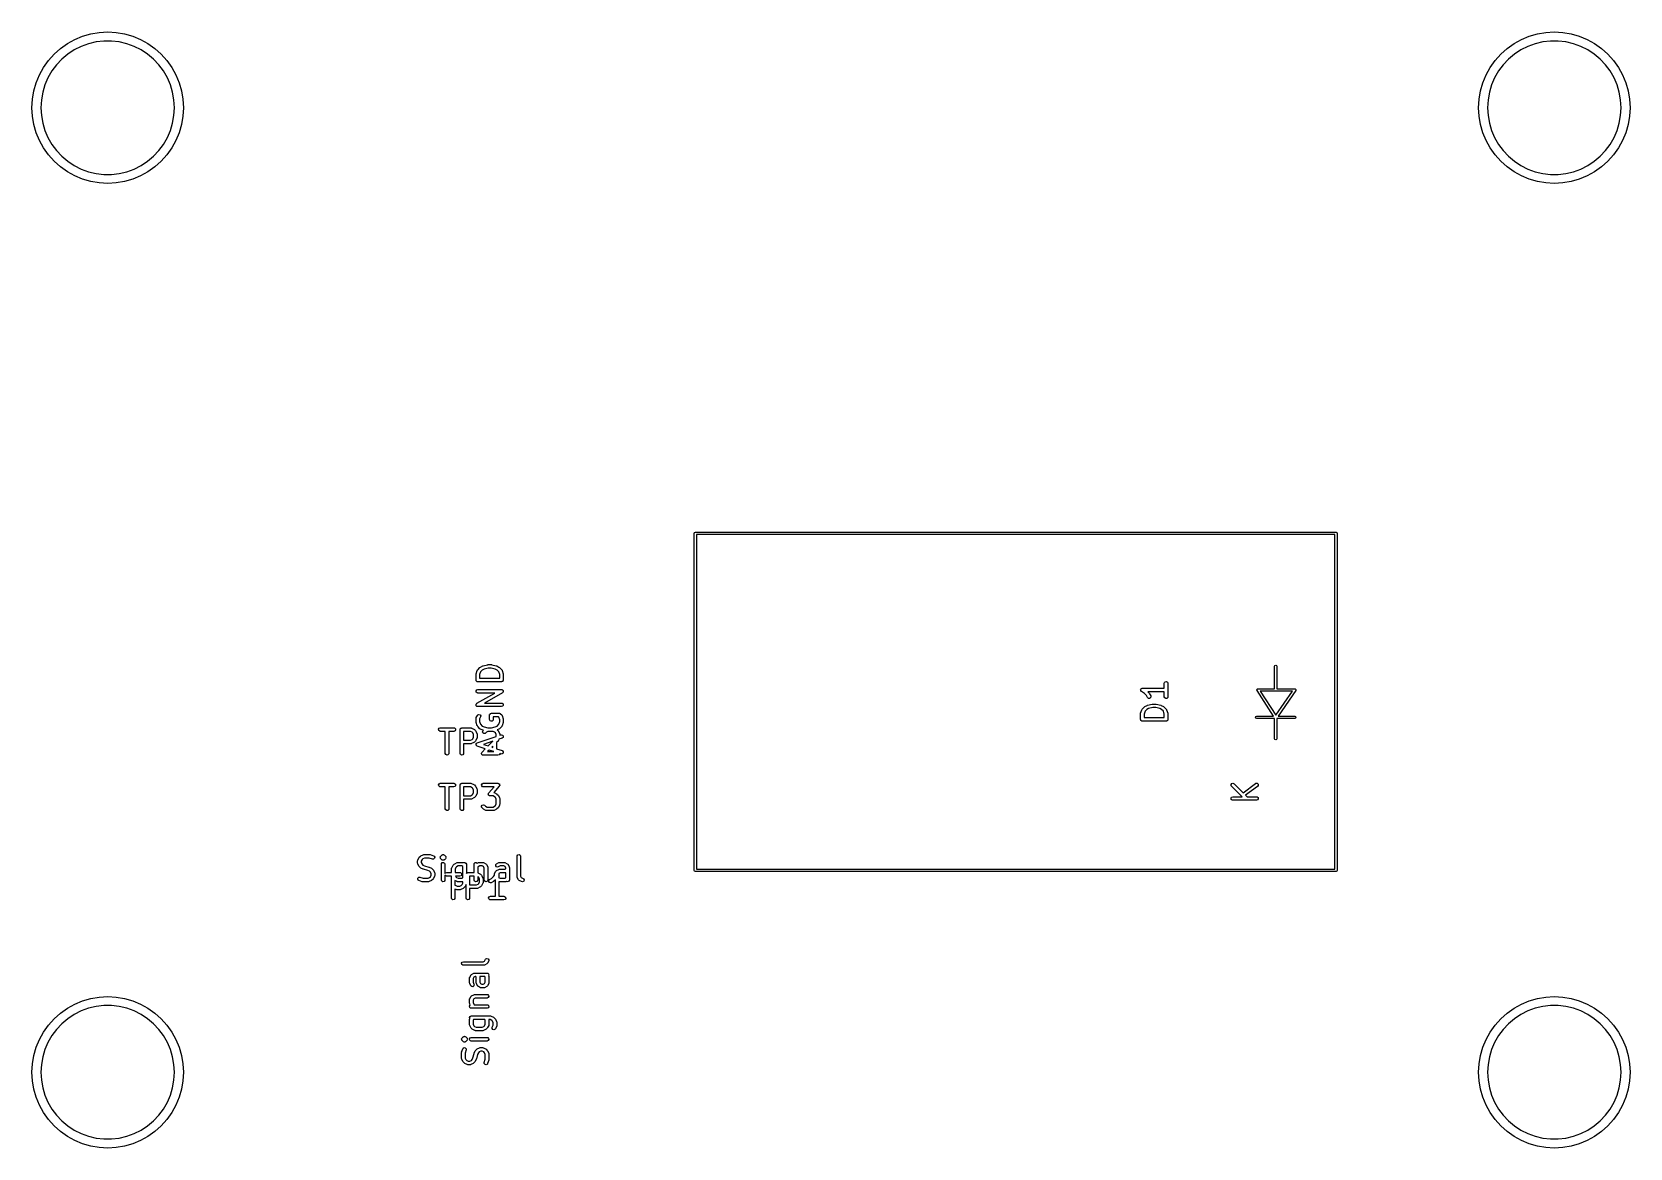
# Model space of a CAD drawing. Extents: x 0.27 to 2.93, y 0.27 to 2.13.
import ezdxf

# ---------------------------------------------------------------- set-up
doc = ezdxf.new("R2010")
doc.units = 0
doc.header["$MEASUREMENT"] = 0
doc.layers.add('BLACK', color=7, linetype='CONTINUOUS')

msp = doc.modelspace()

# ---------------------------------------------------------------- linework, layer by layer
at = {"layer": 'BLACK', "linetype": 'CONTINUOUS'}
for p, q in [((0.358517, 2.11855), (0.372051, 2.12245)), ((0.372051, 2.12245), (0.385937, 2.12481)), ((0.385937, 2.12481), (0.4, 2.1256)), ((0.4, 2.1256), (0.414063, 2.12481)), ((0.414063, 2.12481), (0.427949, 2.12245)), ((0.427949, 2.12245), (0.441483, 2.11855)), ((2.75852, 2.11855), (2.77205, 2.12245)), ((2.77205, 2.12245), (2.78594, 2.12481)), ((2.78594, 2.12481), (2.8, 2.1256)), ((2.8, 2.1256), (2.81406, 2.12481)), ((2.81406, 2.12481), (2.82795, 2.12245)), ((2.82795, 2.12245), (2.84148, 2.11855)), ((0.311187, 2.08881), (0.32169, 2.0982)), ((0.32169, 2.0982), (0.333177, 2.10635)), ((0.333177, 2.10635), (0.345504, 2.11316)), ((0.344606, 2.09594), (0.333842, 2.08887)), ((0.356119, 2.10173), (0.344606, 2.09594)), ((0.345504, 2.11316), (0.358517, 2.11855)), ((0.368226, 2.10613), (0.356119, 2.10173)), ((0.380762, 2.1091), (0.368226, 2.10613)), ((0.393558, 2.1106), (0.380762, 2.1091)), ((0.406442, 2.1106), (0.393558, 2.1106)), ((0.419238, 2.1091), (0.406442, 2.1106)), ((0.431774, 2.10613), (0.419238, 2.1091)), ((0.443881, 2.10173), (0.431774, 2.10613)), ((0.441483, 2.11855), (0.454496, 2.11316)), ((0.455394, 2.09594), (0.443881, 2.10173)), ((0.454496, 2.11316), (0.466823, 2.10635)), ((0.466158, 2.08887), (0.455394, 2.09594)), ((0.466823, 2.10635), (0.47831, 2.0982)), ((0.47831, 2.0982), (0.488813, 2.08881)), ((2.71119, 2.08881), (2.72169, 2.0982)), ((2.72169, 2.0982), (2.73318, 2.10635)), ((2.73318, 2.10635), (2.7455, 2.11316)), ((2.74461, 2.09594), (2.73384, 2.08887)), ((2.75612, 2.10173), (2.74461, 2.09594)), ((2.7455, 2.11316), (2.75852, 2.11855)), ((2.76823, 2.10613), (2.75612, 2.10173)), ((2.78076, 2.1091), (2.76823, 2.10613)), ((2.79356, 2.1106), (2.78076, 2.1091)), ((2.80644, 2.1106), (2.79356, 2.1106)), ((2.81924, 2.1091), (2.80644, 2.1106)), ((2.83177, 2.10613), (2.81924, 2.1091)), ((2.84388, 2.10173), (2.83177, 2.10613)), ((2.84148, 2.11855), (2.8545, 2.11316)), ((2.85539, 2.09594), (2.84388, 2.10173)), ((2.8545, 2.11316), (2.86682, 2.10635)), ((2.86616, 2.08887), (2.85539, 2.09594)), ((2.86682, 2.10635), (2.87831, 2.0982)), ((2.87831, 2.0982), (2.88881, 2.08881)), ((0.293651, 2.06682), (0.301802, 2.07831)), ((0.301802, 2.07831), (0.311187, 2.08881)), ((0.315132, 2.07121), (0.307438, 2.06088)), ((0.323973, 2.08058), (0.315132, 2.07121)), ((0.333842, 2.08887), (0.323973, 2.08058)), ((0.476027, 2.08058), (0.466158, 2.08887)), ((0.484868, 2.07121), (0.476027, 2.08058)), ((0.492562, 2.06088), (0.484868, 2.07121)), ((0.488813, 2.08881), (0.498198, 2.07831)), ((0.498198, 2.07831), (0.506349, 2.06682)), ((2.69365, 2.06682), (2.7018, 2.07831)), ((2.7018, 2.07831), (2.71119, 2.08881)), ((2.71513, 2.07121), (2.70744, 2.06088)), ((2.72397, 2.08058), (2.71513, 2.07121)), ((2.73384, 2.08887), (2.72397, 2.08058)), ((2.87603, 2.08058), (2.86616, 2.08887)), ((2.88487, 2.07121), (2.87603, 2.08058)), ((2.89256, 2.06088), (2.88487, 2.07121)), ((2.88881, 2.08881), (2.8982, 2.07831)), ((2.8982, 2.07831), (2.90635, 2.06682)), ((0.277549, 2.02795), (0.281448, 2.04148)), ((0.281448, 2.04148), (0.286838, 2.0545)), ((0.286838, 2.0545), (0.293651, 2.06682)), ((0.300997, 2.04972), (0.295894, 2.03789)), ((0.307438, 2.06088), (0.300997, 2.04972)), ((0.499003, 2.04972), (0.492562, 2.06088)), ((0.504106, 2.03789), (0.499003, 2.04972)), ((0.506349, 2.06682), (0.513162, 2.0545)), ((0.513162, 2.0545), (0.518552, 2.04148)), ((0.518552, 2.04148), (0.522451, 2.02795)), ((2.67755, 2.02795), (2.68145, 2.04148)), ((2.68145, 2.04148), (2.68684, 2.0545)), ((2.68684, 2.0545), (2.69365, 2.06682)), ((2.701, 2.04972), (2.69589, 2.03789)), ((2.70744, 2.06088), (2.701, 2.04972)), ((2.899, 2.04972), (2.89256, 2.06088)), ((2.90411, 2.03789), (2.899, 2.04972)), ((2.90635, 2.06682), (2.91316, 2.0545)), ((2.91316, 2.0545), (2.91855, 2.04148)), ((2.91855, 2.04148), (2.92245, 2.02795)), ((0.27519, 2.01406), (0.277549, 2.02795)), ((0.292199, 2.02555), (0.289962, 2.01286)), ((0.295894, 2.03789), (0.292199, 2.02555)), ((0.507801, 2.02555), (0.504106, 2.03789)), ((0.510038, 2.01286), (0.507801, 2.02555)), ((0.522451, 2.02795), (0.52481, 2.01406)), ((2.67519, 2.01406), (2.67755, 2.02795)), ((2.6922, 2.02555), (2.68996, 2.01286)), ((2.69589, 2.03789), (2.6922, 2.02555)), ((2.9078, 2.02555), (2.90411, 2.03789)), ((2.91004, 2.01286), (2.9078, 2.02555)), ((2.92245, 2.02795), (2.92481, 2.01406)), ((0.2744, 2), (0.27519, 2.01406)), ((0.27519, 1.98594), (0.2744, 2)), ((0.289962, 2.01286), (0.289213, 2)), ((0.289213, 2), (0.289962, 1.98714)), ((0.510787, 2), (0.510038, 2.01286)), ((0.510038, 1.98714), (0.510787, 2)), ((0.52481, 2.01406), (0.5256, 2)), ((0.5256, 2), (0.52481, 1.98594)), ((2.6744, 2), (2.67519, 2.01406)), ((2.67519, 1.98594), (2.6744, 2)), ((2.68996, 2.01286), (2.68921, 2)), ((2.68921, 2), (2.68996, 1.98714)), ((2.91079, 2), (2.91004, 2.01286)), ((2.91004, 1.98714), (2.91079, 2)), ((2.92481, 2.01406), (2.9256, 2)), ((2.9256, 2), (2.92481, 1.98594)), ((0.277549, 1.97205), (0.27519, 1.98594)), ((0.281448, 1.95852), (0.277549, 1.97205)), ((0.289962, 1.98714), (0.292199, 1.97445)), ((0.292199, 1.97445), (0.295894, 1.96211)), ((0.295894, 1.96211), (0.300997, 1.95028)), ((0.499003, 1.95028), (0.504106, 1.96211)), ((0.504106, 1.96211), (0.507801, 1.97445)), ((0.507801, 1.97445), (0.510038, 1.98714)), ((0.522451, 1.97205), (0.518552, 1.95852)), ((0.52481, 1.98594), (0.522451, 1.97205)), ((2.67755, 1.97205), (2.67519, 1.98594)), ((2.68145, 1.95852), (2.67755, 1.97205)), ((2.68996, 1.98714), (2.6922, 1.97445)), ((2.6922, 1.97445), (2.69589, 1.96211)), ((2.69589, 1.96211), (2.701, 1.95028)), ((2.899, 1.95028), (2.90411, 1.96211)), ((2.90411, 1.96211), (2.9078, 1.97445)), ((2.9078, 1.97445), (2.91004, 1.98714)), ((2.92245, 1.97205), (2.91855, 1.95852)), ((2.92481, 1.98594), (2.92245, 1.97205)), ((0.286838, 1.9455), (0.281448, 1.95852)), ((0.293651, 1.93318), (0.286838, 1.9455)), ((0.300997, 1.95028), (0.307438, 1.93912)), ((0.307438, 1.93912), (0.315132, 1.92879)), ((0.484868, 1.92879), (0.492562, 1.93912)), ((0.492562, 1.93912), (0.499003, 1.95028)), ((0.513162, 1.9455), (0.506349, 1.93318)), ((0.518552, 1.95852), (0.513162, 1.9455)), ((2.68684, 1.9455), (2.68145, 1.95852)), ((2.69365, 1.93318), (2.68684, 1.9455)), ((2.701, 1.95028), (2.70744, 1.93912)), ((2.70744, 1.93912), (2.71513, 1.92879)), ((2.88487, 1.92879), (2.89256, 1.93912)), ((2.89256, 1.93912), (2.899, 1.95028)), ((2.91316, 1.9455), (2.90635, 1.93318)), ((2.91855, 1.95852), (2.91316, 1.9455)), ((0.301802, 1.92169), (0.293651, 1.93318)), ((0.311187, 1.91119), (0.301802, 1.92169)), ((0.32169, 1.9018), (0.311187, 1.91119)), ((0.315132, 1.92879), (0.323973, 1.91942)), ((0.323973, 1.91942), (0.333842, 1.91113)), ((0.333842, 1.91113), (0.344606, 1.90406)), ((0.455394, 1.90406), (0.466158, 1.91113)), ((0.466158, 1.91113), (0.476027, 1.91942)), ((0.476027, 1.91942), (0.484868, 1.92879)), ((0.488813, 1.91119), (0.47831, 1.9018)), ((0.498198, 1.92169), (0.488813, 1.91119)), ((0.506349, 1.93318), (0.498198, 1.92169)), ((2.7018, 1.92169), (2.69365, 1.93318)), ((2.71119, 1.91119), (2.7018, 1.92169)), ((2.72169, 1.9018), (2.71119, 1.91119)), ((2.71513, 1.92879), (2.72397, 1.91942)), ((2.72397, 1.91942), (2.73384, 1.91113)), ((2.73384, 1.91113), (2.74461, 1.90406)), ((2.85539, 1.90406), (2.86616, 1.91113)), ((2.86616, 1.91113), (2.87603, 1.91942)), ((2.87603, 1.91942), (2.88487, 1.92879)), ((2.88881, 1.91119), (2.87831, 1.9018)), ((2.8982, 1.92169), (2.88881, 1.91119)), ((2.90635, 1.93318), (2.8982, 1.92169)), ((0.333177, 1.89365), (0.32169, 1.9018)), ((0.345504, 1.88684), (0.333177, 1.89365)), ((0.344606, 1.90406), (0.356119, 1.89827)), ((0.358517, 1.88145), (0.345504, 1.88684)), ((0.356119, 1.89827), (0.368226, 1.89387)), ((0.368226, 1.89387), (0.380762, 1.8909)), ((0.380762, 1.8909), (0.393558, 1.8894)), ((0.393558, 1.8894), (0.406442, 1.8894)), ((0.406442, 1.8894), (0.419238, 1.8909)), ((0.419238, 1.8909), (0.431774, 1.89387)), ((0.431774, 1.89387), (0.443881, 1.89827)), ((0.454496, 1.88684), (0.441483, 1.88145)), ((0.443881, 1.89827), (0.455394, 1.90406)), ((0.466823, 1.89365), (0.454496, 1.88684)), ((0.47831, 1.9018), (0.466823, 1.89365)), ((2.73318, 1.89365), (2.72169, 1.9018)), ((2.7455, 1.88684), (2.73318, 1.89365)), ((2.74461, 1.90406), (2.75612, 1.89827)), ((2.75852, 1.88145), (2.7455, 1.88684)), ((2.75612, 1.89827), (2.76823, 1.89387)), ((2.76823, 1.89387), (2.78076, 1.8909)), ((2.78076, 1.8909), (2.79356, 1.8894)), ((2.79356, 1.8894), (2.80644, 1.8894)), ((2.80644, 1.8894), (2.81924, 1.8909)), ((2.81924, 1.8909), (2.83177, 1.89387)), ((2.83177, 1.89387), (2.84388, 1.89827)), ((2.8545, 1.88684), (2.84148, 1.88145)), ((2.84388, 1.89827), (2.85539, 1.90406)), ((2.86682, 1.89365), (2.8545, 1.88684)), ((2.87831, 1.9018), (2.86682, 1.89365)), ((0.372051, 1.87755), (0.358517, 1.88145)), ((0.385937, 1.87519), (0.372051, 1.87755)), ((0.4, 1.8744), (0.385937, 1.87519)), ((0.414063, 1.87519), (0.4, 1.8744)), ((0.427949, 1.87755), (0.414063, 1.87519)), ((0.441483, 1.88145), (0.427949, 1.87755)), ((2.77205, 1.87755), (2.75852, 1.88145)), ((2.78594, 1.87519), (2.77205, 1.87755)), ((2.8, 1.8744), (2.78594, 1.87519)), ((2.81406, 1.87519), (2.8, 1.8744)), ((2.82795, 1.87755), (2.81406, 1.87519)), ((2.84148, 1.88145), (2.82795, 1.87755)), ((1.37301, 1.29395), (1.37358, 1.29534)), ((1.37301, 0.734898), (1.37301, 1.29395)), ((1.37358, 1.29534), (1.37498, 1.29592)), ((1.37498, 1.29592), (2.43797, 1.29592)), ((1.37694, 1.29198), (1.37694, 0.736866)), ((2.436, 1.29198), (1.37694, 1.29198)), ((2.436, 0.736866), (2.436, 1.29198)), ((2.43797, 1.29592), (2.43936, 1.29534)), ((2.43936, 1.29534), (2.43994, 1.29395)), ((2.43994, 1.29395), (2.43994, 0.734898)), ((1.01113, 1.0601), (1.01128, 1.06097)), ((1.01128, 1.06103), (1.01315, 1.06666)), ((1.01128, 1.06097), (1.01128, 1.06103)), ((1.01315, 1.06666), (1.01364, 1.06756)), ((1.01364, 1.06756), (1.01379, 1.06765)), ((1.01379, 1.06765), (1.01387, 1.06781)), ((1.01387, 1.06781), (1.01762, 1.07156)), ((1.01854, 1.06413), (1.01703, 1.05962)), ((1.01762, 1.07156), (1.01834, 1.07207)), ((1.01834, 1.07207), (1.01838, 1.07212)), ((1.01838, 1.07212), (1.02213, 1.07399)), ((1.02145, 1.06705), (1.01854, 1.06413)), ((1.02448, 1.06856), (1.02145, 1.06705)), ((1.02213, 1.07399), (1.02262, 1.07414)), ((1.02262, 1.07414), (1.02274, 1.07421)), ((1.02274, 1.07421), (1.03024, 1.07609)), ((1.03132, 1.07027), (1.02448, 1.06856)), ((1.03024, 1.07609), (1.03082, 1.07613)), ((1.03082, 1.07613), (1.03095, 1.07618)), ((1.03095, 1.07618), (1.03658, 1.07618)), ((1.03621, 1.07027), (1.03132, 1.07027)), ((1.04305, 1.06856), (1.03621, 1.07027)), ((1.03658, 1.07618), (1.03716, 1.07608)), ((1.03716, 1.07608), (1.03729, 1.07609)), ((1.03729, 1.07609), (1.04479, 1.07421)), ((1.04608, 1.06705), (1.04305, 1.06856)), ((1.04479, 1.07421), (1.04526, 1.07401)), ((1.04526, 1.07401), (1.0454, 1.07399)), ((1.0454, 1.07399), (1.04915, 1.07212)), ((1.04899, 1.06413), (1.04608, 1.06705)), ((1.0505, 1.05962), (1.04899, 1.06413)), ((1.04915, 1.07212), (1.04985, 1.07159)), ((1.04985, 1.07159), (1.04991, 1.07156)), ((1.04991, 1.07156), (1.05366, 1.06781)), ((1.05366, 1.06781), (1.05425, 1.06697)), ((1.05425, 1.06697), (1.05427, 1.0668)), ((1.05427, 1.0668), (1.05438, 1.06666)), ((1.05438, 1.06666), (1.05625, 1.06104)), ((1.05625, 1.06104), (1.05638, 1.06016)), ((2.33596, 1.07346), (2.33654, 1.07485)), ((2.33596, 1.03613), (2.33596, 1.07346)), ((2.33654, 1.07485), (2.33793, 1.07543)), ((2.33793, 1.07543), (2.33932, 1.07485)), ((2.33932, 1.07485), (2.3399, 1.07346)), ((2.3399, 1.07346), (2.3399, 1.03613)), ((1.01113, 1.05073), (1.01113, 1.0601)), ((1.01139, 1.05001), (1.01113, 1.05073)), ((1.01117, 1.03249), (1.01218, 1.03424)), ((1.01152, 1.04925), (1.01139, 1.05001)), ((1.01173, 1.04908), (1.01152, 1.04925)), ((1.01182, 1.04883), (1.01173, 1.04908)), ((1.01248, 1.04845), (1.01182, 1.04883)), ((1.01218, 1.03424), (1.01408, 1.03493)), ((1.01307, 1.04795), (1.01248, 1.04845)), ((1.01345, 1.04789), (1.01307, 1.04795)), ((1.01357, 1.04782), (1.01345, 1.04789)), ((1.0137, 1.04784), (1.01357, 1.04782)), ((1.01408, 1.04777), (1.0137, 1.04784)), ((1.05345, 1.04777), (1.01408, 1.04777)), ((1.01408, 1.03493), (1.05345, 1.03493)), ((1.01703, 1.05962), (1.01703, 1.05368)), ((1.01703, 1.05368), (1.0505, 1.05368)), ((1.0505, 1.05368), (1.0505, 1.05962)), ((1.05417, 1.04804), (1.05345, 1.04777)), ((1.05345, 1.03493), (1.05446, 1.03475)), ((1.05493, 1.04817), (1.05417, 1.04804)), ((1.05446, 1.03475), (1.05467, 1.03458)), ((1.05467, 1.03458), (1.05494, 1.03453)), ((1.0551, 1.04837), (1.05493, 1.04817)), ((1.05494, 1.03453), (1.05542, 1.03395)), ((1.05535, 1.04847), (1.0551, 1.04837)), ((1.05573, 1.04913), (1.05535, 1.04847)), ((1.05622, 1.04972), (1.05573, 1.04913)), ((1.05629, 1.0501), (1.05622, 1.04972)), ((1.05636, 1.05021), (1.05629, 1.0501)), ((1.0564, 1.05073), (1.05633, 1.05034)), ((1.05633, 1.05034), (1.05636, 1.05021)), ((1.05638, 1.06016), (1.0564, 1.0601)), ((1.0564, 1.0601), (1.0564, 1.05073)), ((2.11356, 1.0343), (2.11363, 1.03446)), ((2.1138, 1.03348), (2.11356, 1.0343)), ((2.1136, 1.03462), (2.11403, 1.03537)), ((2.11363, 1.03446), (2.1136, 1.03462)), ((2.11403, 1.03537), (2.11437, 1.03615)), ((2.11437, 1.03615), (2.11452, 1.03623)), ((2.11452, 1.03623), (2.11461, 1.03637)), ((2.11461, 1.03637), (2.11541, 1.03667)), ((2.11541, 1.03667), (2.11618, 1.03705)), ((2.11618, 1.03705), (2.11635, 1.037)), ((2.11635, 1.037), (2.1165, 1.03706)), ((2.1165, 1.03706), (2.15292, 1.03706)), ((2.15292, 1.04536), (2.1531, 1.04637)), ((2.15292, 1.03706), (2.15292, 1.04536)), ((2.1531, 1.04637), (2.1544, 1.04792)), ((2.1544, 1.04792), (2.15639, 1.04827)), ((2.15639, 1.04827), (2.15814, 1.04726)), ((2.15814, 1.04726), (2.15883, 1.04536)), ((2.15883, 1.04536), (2.15883, 1.02286)), ((2.30646, 1.03416), (2.30654, 1.03435)), ((2.30668, 1.03364), (2.30646, 1.03416)), ((2.3065, 1.03456), (2.30682, 1.03503)), ((2.30654, 1.03435), (2.3065, 1.03456)), ((2.30682, 1.03503), (2.30704, 1.03555)), ((2.30704, 1.03555), (2.30723, 1.03563)), ((2.30723, 1.03563), (2.30735, 1.03581)), ((2.30735, 1.03581), (2.30791, 1.03591)), ((2.30791, 1.03591), (2.30843, 1.03613)), ((2.30843, 1.03613), (2.33596, 1.03613)), ((2.3399, 1.03613), (2.36943, 1.03613)), ((2.36943, 1.03613), (2.36997, 1.0359)), ((2.36997, 1.0359), (2.37055, 1.03577)), ((2.37055, 1.03577), (2.37065, 1.03562)), ((2.37065, 1.03562), (2.37082, 1.03555)), ((2.37082, 1.03555), (2.37105, 1.035)), ((2.37105, 1.035), (2.37137, 1.0345)), ((2.3714, 1.03416), (2.37117, 1.03361)), ((2.37137, 1.0345), (2.37133, 1.03433)), ((2.37133, 1.03433), (2.3714, 1.03416)), ((1.01152, 1.0305), (1.01117, 1.03249)), ((1.01117, 1.01), (1.01131, 1.01023)), ((1.0113, 1.00925), (1.01117, 1.01)), ((1.0113, 1.00849), (1.0113, 1.00925)), ((1.01147, 1.00828), (1.0113, 1.00849)), ((1.01131, 1.0105), (1.0118, 1.01109)), ((1.01131, 1.01023), (1.01131, 1.0105)), ((1.01152, 1.00801), (1.01147, 1.00828)), ((1.01307, 1.02921), (1.01152, 1.0305)), ((1.01211, 1.00752), (1.01152, 1.00801)), ((1.0118, 1.01109), (1.01218, 1.01174)), ((1.01259, 1.00693), (1.01211, 1.00752)), ((1.01218, 1.01174), (1.01244, 1.01184)), ((1.01244, 1.01184), (1.01261, 1.01205)), ((1.01261, 1.01205), (1.04233, 1.02903)), ((1.01408, 1.02903), (1.01307, 1.02921)), ((1.04233, 1.02903), (1.01408, 1.02903)), ((1.05491, 1.02942), (1.0252, 1.01244)), ((1.0252, 1.01244), (1.05345, 1.01244)), ((1.05345, 1.01244), (1.05446, 1.01226)), ((1.05446, 1.01226), (1.05601, 1.01096)), ((1.05509, 1.02962), (1.05491, 1.02942)), ((1.05535, 1.02972), (1.05509, 1.02962)), ((1.05573, 1.03038), (1.05535, 1.02972)), ((1.05636, 1.00897), (1.05535, 1.00722)), ((1.05542, 1.03395), (1.05601, 1.03346)), ((1.05622, 1.03096), (1.05573, 1.03038)), ((1.05601, 1.03346), (1.05605, 1.03319)), ((1.05601, 1.01096), (1.05636, 1.00897)), ((1.05605, 1.03319), (1.05623, 1.03298)), ((1.05636, 1.03147), (1.05622, 1.03123)), ((1.05622, 1.03123), (1.05622, 1.03096)), ((1.05623, 1.03298), (1.05623, 1.03222)), ((1.05623, 1.03222), (1.05636, 1.03147)), ((2.11395, 1.03263), (2.1138, 1.03348)), ((2.11408, 1.03252), (2.11395, 1.03263)), ((2.11413, 1.03236), (2.11408, 1.03252)), ((2.11487, 1.03165), (2.11413, 1.03236)), ((2.12025, 1.02807), (2.11487, 1.03165)), ((2.12345, 1.02486), (2.12025, 1.02807)), ((2.12081, 1.00676), (2.12456, 1.00863)), ((2.12511, 1.02154), (2.12345, 1.02486)), ((2.12456, 1.00863), (2.12505, 1.00878)), ((2.12505, 1.00878), (2.12516, 1.00885)), ((2.12658, 1.02015), (2.12511, 1.02154)), ((2.12516, 1.00885), (2.13266, 1.01073)), ((2.15292, 1.03116), (2.12551, 1.03116)), ((2.12551, 1.03116), (2.12797, 1.0287)), ((2.1286, 1.02003), (2.12658, 1.02015)), ((2.12797, 1.0287), (2.12847, 1.02798)), ((2.12847, 1.02798), (2.12852, 1.02793)), ((2.12852, 1.02793), (2.13039, 1.02418)), ((2.13022, 1.02123), (2.1286, 1.02003)), ((2.13069, 1.0232), (2.13022, 1.02123)), ((2.13039, 1.02418), (2.13069, 1.0232)), ((2.13266, 1.01073), (2.13325, 1.01077)), ((2.13325, 1.01077), (2.13338, 1.01082)), ((2.13338, 1.01082), (2.139, 1.01082)), ((2.139, 1.01082), (2.13958, 1.01071)), ((2.13958, 1.01071), (2.13972, 1.01073)), ((2.13972, 1.01073), (2.14722, 1.00885)), ((2.14722, 1.00885), (2.14768, 1.00865)), ((2.14768, 1.00865), (2.14782, 1.00863)), ((2.14782, 1.00863), (2.15157, 1.00676)), ((2.15292, 1.02286), (2.15292, 1.03116)), ((2.15361, 1.02096), (2.15292, 1.02286)), ((2.15536, 1.01995), (2.15361, 1.02096)), ((2.15735, 1.0203), (2.15536, 1.01995)), ((2.15865, 1.02185), (2.15735, 1.0203)), ((2.15883, 1.02286), (2.15865, 1.02185)), ((2.30678, 1.03308), (2.30668, 1.03364)), ((2.3343, 0.990825), (2.30678, 1.03308)), ((2.33793, 1.03219), (2.31206, 1.03219)), ((2.31206, 1.03219), (2.33798, 0.992382)), ((2.36566, 1.03219), (2.33793, 1.03219)), ((2.33798, 0.992382), (2.36566, 1.03219)), ((2.37104, 1.03303), (2.34169, 0.990825)), ((2.37117, 1.03361), (2.37104, 1.03303)), ((1.01113, 0.986985), (1.0113, 0.987995)), ((1.01113, 0.981361), (1.01113, 0.986985)), ((1.01115, 0.981301), (1.01113, 0.981361)), ((1.01128, 0.980427), (1.01115, 0.981301)), ((1.0113, 0.987995), (1.01142, 0.988131)), ((1.01142, 0.988131), (1.01144, 0.988306)), ((1.01144, 0.988306), (1.01331, 0.992055)), ((1.01286, 1.00688), (1.01259, 1.00693)), ((1.01307, 1.00671), (1.01286, 1.00688)), ((1.01408, 1.00653), (1.01307, 1.00671)), ((1.01331, 0.992055), (1.01392, 0.992879)), ((1.01392, 0.992879), (1.01578, 0.993682)), ((1.05345, 1.00653), (1.01408, 1.00653)), ((1.01578, 0.993682), (1.01771, 0.993106)), ((1.0186, 0.989414), (1.01703, 0.986288)), ((1.01703, 0.986288), (1.01703, 0.98184)), ((1.01703, 0.98184), (1.01854, 0.977332)), ((1.01771, 0.993106), (1.01883, 0.991421)), ((1.01883, 0.991421), (1.0186, 0.989414)), ((1.03362, 0.99261), (1.03369, 0.992993)), ((1.03362, 0.985111), (1.03362, 0.99261)), ((1.03431, 0.983213), (1.03362, 0.985111)), ((1.03367, 0.993122), (1.03373, 0.993236)), ((1.03369, 0.992993), (1.03367, 0.993122)), ((1.03373, 0.993236), (1.0338, 0.99362)), ((1.0338, 0.99362), (1.0343, 0.994207)), ((1.0343, 0.994207), (1.03468, 0.994872)), ((1.03606, 0.982203), (1.03431, 0.983213)), ((1.03468, 0.994872), (1.03493, 0.994963)), ((1.03493, 0.994963), (1.0351, 0.995167)), ((1.0351, 0.995167), (1.03586, 0.9953)), ((1.03586, 0.9953), (1.03658, 0.995562)), ((1.03805, 0.982553), (1.03606, 0.982203)), ((1.03658, 0.995562), (1.0497, 0.995562)), ((1.03935, 0.984101), (1.03805, 0.982553)), ((1.03953, 0.985111), (1.03935, 0.984101)), ((1.04848, 0.989657), (1.03953, 0.989657)), ((1.03953, 0.989657), (1.03953, 0.985111)), ((1.04899, 0.98914), (1.04848, 0.989657)), ((1.0505, 0.984631), (1.04899, 0.98914)), ((1.04899, 0.977332), (1.0505, 0.98184)), ((1.0497, 0.995562), (1.04988, 0.995531)), ((1.04988, 0.995531), (1.04996, 0.995551)), ((1.04996, 0.995551), (1.05007, 0.995496)), ((1.05007, 0.995496), (1.05071, 0.995384)), ((1.0505, 0.98184), (1.0505, 0.984631)), ((1.05071, 0.995384), (1.0512, 0.99497)), ((1.0512, 0.99497), (1.05179, 0.994698)), ((1.05179, 0.994698), (1.05366, 0.992823)), ((1.05535, 1.00722), (1.05345, 1.00653)), ((1.05366, 0.992823), (1.05425, 0.991983)), ((1.05425, 0.991983), (1.05427, 0.991807)), ((1.05427, 0.991807), (1.05438, 0.991669)), ((1.05438, 0.991669), (1.05625, 0.986044)), ((1.05625, 0.986044), (1.05638, 0.985171)), ((1.0564, 0.981361), (1.05625, 0.980492)), ((1.05638, 0.985171), (1.0564, 0.985111)), ((1.0564, 0.985111), (1.0564, 0.981361)), ((2.11355, 0.99474), (2.11371, 0.99561)), ((2.11355, 0.985366), (2.11355, 0.99474)), ((2.11381, 0.984646), (2.11355, 0.985366)), ((2.1137, 0.995674), (2.11558, 1.0013)), ((2.11371, 0.99561), (2.1137, 0.995674)), ((2.11395, 0.98389), (2.11381, 0.984646)), ((2.11415, 0.983719), (2.11395, 0.98389)), ((2.11424, 0.983468), (2.11415, 0.983719)), ((2.11491, 0.983085), (2.11424, 0.983468)), ((2.11549, 0.982592), (2.11491, 0.983085)), ((2.11588, 0.982524), (2.11549, 0.982592)), ((2.11558, 1.0013), (2.11607, 1.0022)), ((2.11599, 0.982458), (2.11588, 0.982524)), ((2.11612, 0.982481), (2.11599, 0.982458)), ((2.11607, 1.0022), (2.11622, 1.00229)), ((2.1165, 0.982414), (2.11612, 0.982481)), ((2.11622, 1.00229), (2.11629, 1.00245)), ((2.11629, 1.00245), (2.12004, 1.0062)), ((2.15587, 0.982414), (2.1165, 0.982414)), ((2.12096, 0.998769), (2.11946, 0.994261)), ((2.11946, 0.994261), (2.11946, 0.988319)), ((2.11946, 0.988319), (2.15292, 0.988319)), ((2.12004, 1.0062), (2.12076, 1.00671)), ((2.12076, 1.00671), (2.12081, 1.00676)), ((2.12388, 1.00169), (2.12096, 0.998769)), ((2.12691, 1.0032), (2.12388, 1.00169)), ((2.13374, 1.00491), (2.12691, 1.0032)), ((2.13864, 1.00491), (2.13374, 1.00491)), ((2.14547, 1.0032), (2.13864, 1.00491)), ((2.1485, 1.00169), (2.14547, 1.0032)), ((2.15142, 0.998769), (2.1485, 1.00169)), ((2.15292, 0.994261), (2.15142, 0.998769)), ((2.15157, 1.00676), (2.15228, 1.00623)), ((2.15228, 1.00623), (2.15234, 1.0062)), ((2.15234, 1.0062), (2.15609, 1.00245)), ((2.15292, 0.988319), (2.15292, 0.994261)), ((2.1566, 0.982676), (2.15587, 0.982414)), ((2.15609, 1.00245), (2.15668, 1.00161)), ((2.15735, 0.982809), (2.1566, 0.982676)), ((2.15668, 1.00161), (2.15669, 1.00144)), ((2.15669, 1.00144), (2.1568, 1.0013)), ((2.1568, 1.0013), (2.15868, 0.995674)), ((2.15752, 0.983013), (2.15735, 0.982809)), ((2.15777, 0.983104), (2.15752, 0.983013)), ((2.15816, 0.983769), (2.15777, 0.983104)), ((2.15865, 0.984356), (2.15816, 0.983769)), ((2.15872, 0.98474), (2.15865, 0.984356)), ((2.15868, 0.995674), (2.15881, 0.994801)), ((2.15878, 0.984854), (2.15872, 0.98474)), ((2.15883, 0.985366), (2.15876, 0.984983)), ((2.15876, 0.984983), (2.15878, 0.984854)), ((2.15881, 0.994801), (2.15883, 0.99474)), ((2.15883, 0.99474), (2.15883, 0.985366)), ((2.30446, 0.988857), (2.30504, 0.990249)), ((2.30504, 0.987465), (2.30446, 0.988857)), ((2.30504, 0.990249), (2.30643, 0.990825)), ((2.30643, 0.986888), (2.30504, 0.987465)), ((2.30643, 0.990825), (2.3343, 0.990825)), ((2.33596, 0.986888), (2.30643, 0.986888)), ((2.33596, 0.953357), (2.33596, 0.986888)), ((2.36943, 0.986888), (2.3399, 0.986888)), ((2.3399, 0.986888), (2.3399, 0.953357)), ((2.34169, 0.990825), (2.36943, 0.990825)), ((2.36943, 0.990825), (2.37082, 0.990249)), ((2.37082, 0.987465), (2.36943, 0.986888)), ((2.37082, 0.990249), (2.3714, 0.988857)), ((2.3714, 0.988857), (2.37082, 0.987465)), ((0.948954, 0.968921), (0.949964, 0.970671)), ((0.949305, 0.966932), (0.948954, 0.968921)), ((0.950852, 0.965634), (0.949305, 0.966932)), ((0.949964, 0.970671), (0.951862, 0.971361)), ((0.951862, 0.965456), (0.950852, 0.965634)), ((0.951862, 0.971361), (0.974359, 0.971361)), ((0.960158, 0.965456), (0.951862, 0.965456)), ((0.960158, 0.929039), (0.960158, 0.965456)), ((0.974359, 0.965456), (0.966063, 0.965456)), ((0.966063, 0.965456), (0.966063, 0.929039)), ((0.974359, 0.971361), (0.975369, 0.971183)), ((0.976257, 0.966147), (0.974359, 0.965456)), ((0.975369, 0.971183), (0.976916, 0.969885)), ((0.977267, 0.967896), (0.976257, 0.966147)), ((0.976916, 0.969885), (0.977267, 0.967896)), ((0.98453, 0.968409), (0.984597, 0.968792)), ((0.98453, 0.929039), (0.98453, 0.968409)), ((0.984575, 0.968921), (0.98464, 0.969035)), ((0.984597, 0.968792), (0.984575, 0.968921)), ((0.98464, 0.969035), (0.984708, 0.969419)), ((0.984708, 0.969419), (0.985201, 0.970006)), ((0.985201, 0.970006), (0.985585, 0.970671)), ((0.985585, 0.970671), (0.985835, 0.970762)), ((0.985835, 0.970762), (0.986006, 0.970966)), ((0.986006, 0.970966), (0.986762, 0.971099)), ((0.986762, 0.971099), (0.987483, 0.971361)), ((0.987483, 0.971361), (1.00248, 0.971361)), ((1.00178, 0.965456), (0.990435, 0.965456)), ((0.990435, 0.965456), (0.990435, 0.950739)), ((1.00448, 0.964107), (1.00178, 0.965456)), ((1.00248, 0.971361), (1.00349, 0.971183)), ((1.00349, 0.971183), (1.00363, 0.97107)), ((1.00363, 0.97107), (1.0038, 0.97105)), ((1.0038, 0.97105), (1.00755, 0.969175)), ((1.00568, 0.96291), (1.00448, 0.964107)), ((1.00703, 0.960213), (1.00568, 0.96291)), ((1.00568, 0.953285), (1.00703, 0.955982)), ((1.00703, 0.955982), (1.00703, 0.960213)), ((1.00755, 0.969175), (1.00826, 0.968649)), ((1.00826, 0.968649), (1.00832, 0.968622)), ((1.00832, 0.968622), (1.01019, 0.966747)), ((1.01019, 0.966747), (1.0107, 0.966024)), ((1.0107, 0.966024), (1.01075, 0.96598)), ((1.01075, 0.96598), (1.01262, 0.96223)), ((1.01315, 0.974803), (1.01128, 0.980427)), ((1.01262, 0.96223), (1.01291, 0.961247)), ((1.01293, 0.955285), (1.01275, 0.954275)), ((1.01291, 0.961247), (1.01287, 0.961076)), ((1.01287, 0.961076), (1.01293, 0.96091)), ((1.01293, 0.96091), (1.01293, 0.955285)), ((1.01326, 0.974665), (1.01315, 0.974803)), ((1.01315, 0.946667), (1.04433, 0.957062)), ((1.01328, 0.974489), (1.01326, 0.974665)), ((1.01387, 0.973649), (1.01328, 0.974489)), ((1.01762, 0.969899), (1.01387, 0.973649)), ((1.01767, 0.969872), (1.01762, 0.969899)), ((1.01838, 0.969346), (1.01767, 0.969872)), ((1.02213, 0.967471), (1.01838, 0.969346)), ((1.01854, 0.977332), (1.02145, 0.974414)), ((1.02145, 0.974414), (1.02448, 0.972899)), ((1.02204, 0.964916), (1.02289, 0.966747)), ((1.02256, 0.962966), (1.02204, 0.964916)), ((1.02227, 0.967456), (1.02213, 0.967471)), ((1.02274, 0.967248), (1.02227, 0.967456)), ((1.02421, 0.961807), (1.02256, 0.962966)), ((1.02326, 0.967117), (1.02274, 0.967248)), ((1.02289, 0.966747), (1.02326, 0.967117)), ((1.02623, 0.961983), (1.02421, 0.961807)), ((1.02448, 0.972899), (1.03063, 0.971361)), ((1.02707, 0.962571), (1.02623, 0.961983)), ((1.0286, 0.964107), (1.02707, 0.962571)), ((1.03096, 0.965285), (1.0286, 0.964107)), ((1.03063, 0.971361), (1.0369, 0.971361)), ((1.03658, 0.965285), (1.03096, 0.965285)), ((1.0367, 0.965332), (1.03658, 0.965285)), ((1.03729, 0.965373), (1.0367, 0.965332)), ((1.0369, 0.971361), (1.04305, 0.972899)), ((1.03762, 0.965456), (1.03729, 0.965373)), ((1.03928, 0.965456), (1.03762, 0.965456)), ((1.04198, 0.964107), (1.03928, 0.965456)), ((1.04317, 0.96291), (1.04198, 0.964107)), ((1.04305, 0.972899), (1.04608, 0.974414)), ((1.04452, 0.960213), (1.04317, 0.96291)), ((1.04433, 0.957062), (1.04452, 0.957639)), ((1.04452, 0.957639), (1.04452, 0.960213)), ((1.04608, 0.974414), (1.04899, 0.977332)), ((1.04915, 0.969346), (1.04644, 0.967994)), ((1.04644, 0.967994), (1.04769, 0.966747)), ((1.04769, 0.966747), (1.04819, 0.966024)), ((1.04819, 0.966024), (1.04824, 0.96598)), ((1.04824, 0.96598), (1.05012, 0.96223)), ((1.04919, 0.969393), (1.04915, 0.969346)), ((1.04991, 0.969899), (1.04919, 0.969393)), ((1.05366, 0.973649), (1.04991, 0.969899)), ((1.05012, 0.96223), (1.05041, 0.961247)), ((1.05041, 0.961247), (1.05037, 0.961076)), ((1.05037, 0.961076), (1.05043, 0.96091)), ((1.05043, 0.96091), (1.05043, 0.959094)), ((1.05043, 0.959094), (1.05252, 0.95979)), ((1.05252, 0.95979), (1.05353, 0.959941)), ((1.05353, 0.959941), (1.05541, 0.959198)), ((1.05374, 0.973809), (1.05366, 0.973649)), ((1.05389, 0.973901), (1.05374, 0.973809)), ((1.05438, 0.974803), (1.05389, 0.973901)), ((1.05625, 0.980427), (1.05438, 0.974803)), ((1.05597, 0.955443), (1.05438, 0.954188)), ((1.05541, 0.959198), (1.05637, 0.957422)), ((1.05637, 0.957422), (1.05597, 0.955443)), ((1.05625, 0.980492), (1.05625, 0.980427)), ((0.960849, 0.927141), (0.960158, 0.929039)), ((0.965885, 0.928029), (0.964587, 0.926481)), ((0.966063, 0.929039), (0.965885, 0.928029)), ((0.985221, 0.927141), (0.98453, 0.929039)), ((0.990257, 0.928029), (0.988959, 0.926481)), ((0.990435, 0.929039), (0.990257, 0.928029)), ((0.990435, 0.950739), (1.00178, 0.950739)), ((1.00248, 0.944834), (0.990435, 0.944834)), ((0.990435, 0.944834), (0.990435, 0.929039)), ((1.00178, 0.950739), (1.00448, 0.952088)), ((1.00265, 0.944894), (1.00248, 0.944834)), ((1.00282, 0.944853), (1.00265, 0.944894)), ((1.0038, 0.945145), (1.00282, 0.944853)), ((1.00755, 0.94702), (1.0038, 0.945145)), ((1.00448, 0.952088), (1.00568, 0.953285)), ((1.0076, 0.947067), (1.00755, 0.94702)), ((1.00832, 0.947573), (1.0076, 0.947067)), ((1.01019, 0.949448), (1.00832, 0.947573)), ((1.01022, 0.949506), (1.01019, 0.949448)), ((1.01075, 0.950215), (1.01022, 0.949506)), ((1.01262, 0.953965), (1.01075, 0.950215)), ((1.01116, 0.943433), (1.01135, 0.944348)), ((1.0112, 0.943358), (1.01116, 0.943433)), ((1.01119, 0.943274), (1.0112, 0.943358)), ((1.01168, 0.942478), (1.01119, 0.943274)), ((1.01135, 0.944348), (1.01148, 0.945272)), ((1.01148, 0.945272), (1.01155, 0.945328)), ((1.01155, 0.945328), (1.01156, 0.945411)), ((1.01156, 0.945411), (1.01229, 0.945992)), ((1.01212, 0.941657), (1.01168, 0.942478)), ((1.0122, 0.941625), (1.01212, 0.941657)), ((1.01224, 0.941553), (1.0122, 0.941625)), ((1.01315, 0.941065), (1.01224, 0.941553)), ((1.01229, 0.945992), (1.01299, 0.946612)), ((1.01264, 0.95414), (1.01262, 0.953965)), ((1.01275, 0.954275), (1.01264, 0.95414)), ((1.01299, 0.946612), (1.01308, 0.946614)), ((1.01308, 0.946614), (1.01315, 0.946667)), ((1.0265, 0.936613), (1.01315, 0.941065)), ((1.02016, 0.929296), (1.02022, 0.929418)), ((1.02039, 0.928438), (1.02016, 0.929296)), ((1.0202, 0.929551), (1.02064, 0.930321)), ((1.02022, 0.929418), (1.0202, 0.929551)), ((1.02055, 0.927562), (1.02039, 0.928438)), ((1.02064, 0.930321), (1.02102, 0.931127)), ((1.02102, 0.931127), (1.0265, 0.936613)), ((1.03892, 0.949035), (1.02342, 0.943866)), ((1.02342, 0.943866), (1.03117, 0.941281)), ((1.03277, 0.934525), (1.03023, 0.931991)), ((1.03023, 0.931991), (1.04037, 0.931991)), ((1.03117, 0.941281), (1.03892, 0.949035)), ((1.04037, 0.931991), (1.03277, 0.934525)), ((1.03925, 0.941008), (1.03743, 0.939194)), ((1.03743, 0.939194), (1.03925, 0.938589)), ((1.03925, 0.938589), (1.03925, 0.941008)), ((1.04769, 0.949448), (1.04515, 0.946913)), ((1.04515, 0.946913), (1.04515, 0.93662)), ((1.04515, 0.93662), (1.05438, 0.933544)), ((1.04776, 0.949608), (1.04769, 0.949448)), ((1.04791, 0.9497), (1.04776, 0.949608)), ((1.0484, 0.950602), (1.04791, 0.9497)), ((1.049, 0.952393), (1.0484, 0.950602)), ((1.05438, 0.954188), (1.049, 0.952393)), ((1.05038, 0.928526), (1.04937, 0.926777)), ((1.05252, 0.927941), (1.05036, 0.92866)), ((1.05036, 0.92866), (1.05038, 0.928526)), ((1.05453, 0.927996), (1.05252, 0.927941)), ((1.05438, 0.933544), (1.05529, 0.933055)), ((1.05605, 0.929336), (1.05453, 0.927996)), ((1.05529, 0.933055), (1.05634, 0.931334)), ((1.05634, 0.931334), (1.05605, 0.929336)), ((2.33654, 0.951965), (2.33596, 0.953357)), ((2.33793, 0.951388), (2.33654, 0.951965)), ((2.33932, 0.951965), (2.33793, 0.951388)), ((2.3399, 0.953357), (2.33932, 0.951965)), ((0.962598, 0.926131), (0.960849, 0.927141)), ((0.964587, 0.926481), (0.962598, 0.926131)), ((0.98697, 0.926131), (0.985221, 0.927141)), ((0.988959, 0.926481), (0.98697, 0.926131)), ((1.02065, 0.927475), (1.02055, 0.927562)), ((1.02068, 0.927345), (1.02065, 0.927475)), ((1.02141, 0.926835), (1.02068, 0.927345)), ((1.02209, 0.926264), (1.02141, 0.926835)), ((1.02227, 0.926232), (1.02209, 0.926264)), ((1.02234, 0.926186), (1.02227, 0.926232)), ((1.02247, 0.926198), (1.02234, 0.926186)), ((1.0231, 0.926086), (1.02247, 0.926198)), ((1.04748, 0.926086), (1.0231, 0.926086)), ((1.04937, 0.926777), (1.04748, 0.926086)), ((0.948954, 0.876921), (0.949964, 0.878671)), ((0.949305, 0.874932), (0.948954, 0.876921)), ((0.950852, 0.873634), (0.949305, 0.874932)), ((0.949964, 0.878671), (0.951862, 0.879361)), ((0.951862, 0.879361), (0.974359, 0.879361)), ((0.974359, 0.879361), (0.975369, 0.879183)), ((0.975369, 0.879183), (0.976916, 0.877885)), ((0.977267, 0.875896), (0.976257, 0.874147)), ((0.976916, 0.877885), (0.977267, 0.875896)), ((0.98453, 0.876409), (0.984597, 0.876792)), ((0.98453, 0.837039), (0.98453, 0.876409)), ((0.984575, 0.876921), (0.98464, 0.877035)), ((0.984597, 0.876792), (0.984575, 0.876921)), ((0.98464, 0.877035), (0.984708, 0.877419)), ((0.984708, 0.877419), (0.985201, 0.878006)), ((0.985201, 0.878006), (0.985585, 0.878671)), ((0.985585, 0.878671), (0.985835, 0.878762)), ((0.985835, 0.878762), (0.986006, 0.878966)), ((0.986006, 0.878966), (0.986762, 0.879099)), ((0.986762, 0.879099), (0.987483, 0.879361)), ((0.987483, 0.879361), (1.00248, 0.879361)), ((1.00248, 0.879361), (1.00349, 0.879183)), ((1.00349, 0.879183), (1.00363, 0.87907)), ((1.00363, 0.87907), (1.0038, 0.87905)), ((1.0038, 0.87905), (1.00755, 0.877175)), ((1.00755, 0.877175), (1.00826, 0.876649)), ((1.00826, 0.876649), (1.00832, 0.876622)), ((1.00832, 0.876622), (1.01019, 0.874747)), ((1.0202, 0.876921), (1.02121, 0.878671)), ((1.02055, 0.874932), (1.0202, 0.876921)), ((1.02209, 0.873634), (1.02055, 0.874932)), ((1.02121, 0.878671), (1.0231, 0.879361)), ((1.0231, 0.879361), (1.04748, 0.879361)), ((1.04748, 0.879361), (1.04791, 0.879284)), ((1.04791, 0.879284), (1.04805, 0.879305)), ((1.04805, 0.879305), (1.04815, 0.879242)), ((1.04815, 0.879242), (1.04848, 0.879183)), ((1.04848, 0.879183), (1.04909, 0.878672)), ((1.04909, 0.878672), (1.04978, 0.878259)), ((1.04998, 0.875206), (1.0497, 0.874464)), ((1.04978, 0.878259), (1.04985, 0.878036)), ((1.04985, 0.878036), (1.05003, 0.877885)), ((1.05038, 0.875896), (1.04998, 0.875206)), ((1.05003, 0.877885), (1.05017, 0.877101)), ((1.05017, 0.877101), (1.05043, 0.876348)), ((1.05043, 0.876348), (1.05034, 0.876128)), ((1.05034, 0.876128), (1.05038, 0.875896)), ((2.26365, 0.877375), (2.26481, 0.87903)), ((2.26383, 0.875363), (2.26365, 0.877375)), ((2.26442, 0.874523), (2.26383, 0.875363)), ((2.26481, 0.87903), (2.26676, 0.879553)), ((2.26676, 0.879553), (2.26859, 0.878699)), ((2.26859, 0.878699), (2.28365, 0.863637)), ((2.28365, 0.863637), (2.3041, 0.878973)), ((2.3041, 0.878973), (2.30502, 0.879437)), ((2.30502, 0.879437), (2.30703, 0.879327)), ((2.30703, 0.879327), (2.30851, 0.877946)), ((2.30875, 0.87594), (2.30765, 0.874249)), ((2.30851, 0.877946), (2.30875, 0.87594)), ((0.951862, 0.873456), (0.950852, 0.873634)), ((0.960158, 0.873456), (0.951862, 0.873456)), ((0.960158, 0.837039), (0.960158, 0.873456)), ((0.974359, 0.873456), (0.966063, 0.873456)), ((0.966063, 0.873456), (0.966063, 0.837039)), ((0.976257, 0.874147), (0.974359, 0.873456)), ((1.00178, 0.873456), (0.990435, 0.873456)), ((0.990435, 0.873456), (0.990435, 0.858739)), ((0.990435, 0.858739), (1.00178, 0.858739)), ((1.00248, 0.852834), (0.990435, 0.852834)), ((0.990435, 0.852834), (0.990435, 0.837039)), ((1.00448, 0.872107), (1.00178, 0.873456)), ((1.00178, 0.858739), (1.00448, 0.860088)), ((1.00265, 0.852894), (1.00248, 0.852834)), ((1.00282, 0.852853), (1.00265, 0.852894)), ((1.0038, 0.853145), (1.00282, 0.852853)), ((1.00755, 0.85502), (1.0038, 0.853145)), ((1.00568, 0.87091), (1.00448, 0.872107)), ((1.00448, 0.860088), (1.00568, 0.861285)), ((1.00703, 0.868213), (1.00568, 0.87091)), ((1.00568, 0.861285), (1.00703, 0.863982)), ((1.00703, 0.863982), (1.00703, 0.868213)), ((1.0076, 0.855067), (1.00755, 0.85502)), ((1.00832, 0.855573), (1.0076, 0.855067)), ((1.01019, 0.857448), (1.00832, 0.855573)), ((1.01019, 0.874747), (1.0107, 0.874024)), ((1.01022, 0.857506), (1.01019, 0.857448)), ((1.01075, 0.858215), (1.01022, 0.857506)), ((1.0107, 0.874024), (1.01075, 0.87398)), ((1.01075, 0.87398), (1.01262, 0.87023)), ((1.01262, 0.861965), (1.01075, 0.858215)), ((1.01262, 0.87023), (1.01291, 0.869247)), ((1.01264, 0.86214), (1.01262, 0.861965)), ((1.01275, 0.862275), (1.01264, 0.86214)), ((1.01293, 0.863285), (1.01275, 0.862275)), ((1.01291, 0.869247), (1.01287, 0.869076)), ((1.01287, 0.869076), (1.01293, 0.86891)), ((1.01293, 0.86891), (1.01293, 0.863285)), ((1.0231, 0.873456), (1.02209, 0.873634)), ((1.04097, 0.873456), (1.0231, 0.873456)), ((1.0314, 0.861472), (1.03148, 0.861691)), ((1.03166, 0.860718), (1.0314, 0.861472)), ((1.03144, 0.861923), (1.03184, 0.862613)), ((1.03148, 0.861691), (1.03144, 0.861923)), ((1.03179, 0.859934), (1.03166, 0.860718)), ((1.03197, 0.859783), (1.03179, 0.859934)), ((1.03184, 0.862613), (1.03213, 0.863355)), ((1.03205, 0.85956), (1.03197, 0.859783)), ((1.03273, 0.859148), (1.03205, 0.85956)), ((1.03213, 0.863355), (1.04097, 0.873456)), ((1.03334, 0.858636), (1.03273, 0.859148)), ((1.03367, 0.858577), (1.03334, 0.858636)), ((1.03378, 0.858514), (1.03367, 0.858577)), ((1.03391, 0.858535), (1.03378, 0.858514)), ((1.03435, 0.858458), (1.03391, 0.858535)), ((1.03928, 0.858458), (1.03435, 0.858458)), ((1.04198, 0.857109), (1.03928, 0.858458)), ((1.0497, 0.874464), (1.04074, 0.864229)), ((1.04074, 0.864229), (1.04099, 0.864185)), ((1.04099, 0.864185), (1.04112, 0.864072)), ((1.04112, 0.864072), (1.0413, 0.864052)), ((1.0413, 0.864052), (1.04505, 0.862177)), ((1.04317, 0.855912), (1.04198, 0.857109)), ((1.04452, 0.853214), (1.04317, 0.855912)), ((1.04452, 0.845235), (1.04452, 0.853214)), ((1.04505, 0.862177), (1.04576, 0.861651)), ((1.04576, 0.861651), (1.04581, 0.861624)), ((1.04581, 0.861624), (1.04769, 0.859749)), ((1.04769, 0.859749), (1.04819, 0.859026)), ((1.04819, 0.859026), (1.04824, 0.858982)), ((1.04824, 0.858982), (1.05012, 0.855232)), ((1.05012, 0.855232), (1.05041, 0.854249)), ((1.05041, 0.854249), (1.05037, 0.854077)), ((1.05037, 0.854077), (1.05043, 0.853912)), ((1.05043, 0.853912), (1.05043, 0.844538)), ((2.2636, 0.854627), (2.26461, 0.856376)), ((2.26395, 0.852638), (2.2636, 0.854627)), ((2.26549, 0.851339), (2.26395, 0.852638)), ((2.28187, 0.857067), (2.26442, 0.874523)), ((2.26461, 0.856376), (2.2665, 0.857067)), ((2.2665, 0.851161), (2.26549, 0.851339)), ((2.2665, 0.857067), (2.28187, 0.857067)), ((2.30587, 0.851161), (2.2665, 0.851161)), ((2.30765, 0.874249), (2.28787, 0.859419)), ((2.28787, 0.859419), (2.29022, 0.857067)), ((2.29022, 0.857067), (2.30587, 0.857067)), ((2.30587, 0.857067), (2.30688, 0.856889)), ((2.30777, 0.851852), (2.30587, 0.851161)), ((2.30688, 0.856889), (2.30843, 0.85559)), ((2.30878, 0.853601), (2.30777, 0.851852)), ((2.30843, 0.85559), (2.30878, 0.853601)), ((0.960849, 0.835141), (0.960158, 0.837039)), ((0.962598, 0.834131), (0.960849, 0.835141)), ((0.964587, 0.834481), (0.962598, 0.834131)), ((0.965885, 0.836029), (0.964587, 0.834481)), ((0.966063, 0.837039), (0.965885, 0.836029)), ((0.985221, 0.835141), (0.98453, 0.837039)), ((0.98697, 0.834131), (0.985221, 0.835141)), ((0.988959, 0.834481), (0.98697, 0.834131)), ((0.990257, 0.836029), (0.988959, 0.834481)), ((0.990435, 0.837039), (0.990257, 0.836029)), ((1.02025, 0.841552), (1.02141, 0.843207)), ((1.02043, 0.83954), (1.02025, 0.841552)), ((1.02102, 0.8387), (1.02043, 0.83954)), ((1.02289, 0.836826), (1.02102, 0.8387)), ((1.02141, 0.843207), (1.02336, 0.84373)), ((1.02295, 0.836798), (1.02289, 0.836826)), ((1.02366, 0.836272), (1.02295, 0.836798)), ((1.02336, 0.84373), (1.02519, 0.842876)), ((1.02741, 0.834398), (1.02366, 0.836272)), ((1.02519, 0.842876), (1.02673, 0.84134)), ((1.02673, 0.84134), (1.02942, 0.839991)), ((1.02758, 0.834377), (1.02741, 0.834398)), ((1.02772, 0.834264), (1.02758, 0.834377)), ((1.02873, 0.834086), (1.02772, 0.834264)), ((1.03998, 0.834086), (1.02873, 0.834086)), ((1.02942, 0.839991), (1.03928, 0.839991)), ((1.03928, 0.839991), (1.04198, 0.84134)), ((1.04014, 0.834146), (1.03998, 0.834086)), ((1.04031, 0.834105), (1.04014, 0.834146)), ((1.0413, 0.834398), (1.04031, 0.834105)), ((1.04505, 0.836272), (1.0413, 0.834398)), ((1.04198, 0.84134), (1.04317, 0.842537)), ((1.04317, 0.842537), (1.04452, 0.845235)), ((1.04509, 0.836319), (1.04505, 0.836272)), ((1.04581, 0.836826), (1.04509, 0.836319)), ((1.04769, 0.8387), (1.04581, 0.836826)), ((1.04772, 0.838759), (1.04769, 0.8387)), ((1.04824, 0.839468), (1.04772, 0.838759)), ((1.05012, 0.843217), (1.04824, 0.839468)), ((1.05014, 0.843393), (1.05012, 0.843217)), ((1.05025, 0.843528), (1.05014, 0.843393)), ((1.05043, 0.844538), (1.05025, 0.843528)), ((0.914226, 0.750799), (0.914404, 0.751809)), ((0.914226, 0.74705), (0.914226, 0.750799)), ((0.914286, 0.746884), (0.914226, 0.74705)), ((0.914245, 0.746712), (0.914286, 0.746884)), ((0.914538, 0.745729), (0.914245, 0.746712)), ((0.914404, 0.751809), (0.914518, 0.751945)), ((0.914518, 0.751945), (0.914538, 0.75212)), ((0.914538, 0.75212), (0.916413, 0.755869)), ((0.916413, 0.74198), (0.914538, 0.745729)), ((0.916413, 0.755869), (0.916939, 0.756579)), ((0.916939, 0.756579), (0.916966, 0.756637)), ((0.916966, 0.756637), (0.91884, 0.758512)), ((0.91884, 0.758512), (0.919564, 0.759018)), ((0.919564, 0.759018), (0.919608, 0.759065)), ((0.919608, 0.759065), (0.923357, 0.760939)), ((0.92148, 0.7528), (0.920132, 0.750102)), ((0.920132, 0.750102), (0.920132, 0.747747)), ((0.920132, 0.747747), (0.92148, 0.745049)), ((0.922677, 0.753997), (0.92148, 0.7528)), ((0.92148, 0.745049), (0.922677, 0.743852)), ((0.925375, 0.755346), (0.922677, 0.753997)), ((0.922677, 0.743852), (0.925708, 0.742337)), ((0.923357, 0.760939), (0.92434, 0.761232)), ((0.92434, 0.761232), (0.924512, 0.761191)), ((0.924512, 0.761191), (0.924678, 0.761251)), ((0.924678, 0.761251), (0.934052, 0.761251)), ((0.933573, 0.755346), (0.925375, 0.755346)), ((0.925708, 0.742337), (0.932893, 0.740541)), ((0.938742, 0.753622), (0.933573, 0.755346)), ((0.934052, 0.761251), (0.934921, 0.761098)), ((0.934921, 0.761098), (0.934985, 0.7611)), ((0.934985, 0.7611), (0.94061, 0.759225)), ((0.940761, 0.753678), (0.938742, 0.753622)), ((0.94061, 0.759225), (0.941512, 0.758737)), ((0.942273, 0.755018), (0.940761, 0.753678)), ((0.941512, 0.758737), (0.942569, 0.757016)), ((0.942569, 0.757016), (0.942273, 0.755018)), ((0.951733, 0.756681), (0.951845, 0.756922)), ((0.951931, 0.75594), (0.951733, 0.756681)), ((0.951822, 0.757188), (0.952262, 0.757816)), ((0.951845, 0.756922), (0.951822, 0.757188)), ((0.951998, 0.755176), (0.951931, 0.75594)), ((0.952221, 0.754857), (0.951998, 0.755176)), ((0.952255, 0.75473), (0.952221, 0.754857)), ((0.952363, 0.754655), (0.952255, 0.75473)), ((0.952262, 0.757816), (0.952586, 0.758512)), ((0.952586, 0.754336), (0.952363, 0.754655)), ((0.952586, 0.758512), (0.954461, 0.760386)), ((0.954461, 0.752461), (0.952586, 0.754336)), ((0.953596, 0.745175), (0.953774, 0.746185)), ((0.953596, 0.718928), (0.953596, 0.745175)), ((0.953774, 0.746185), (0.955073, 0.747732)), ((0.954461, 0.760386), (0.95478, 0.76061)), ((0.955156, 0.752137), (0.954461, 0.752461)), ((0.95478, 0.76061), (0.954855, 0.760717)), ((0.954855, 0.760717), (0.954982, 0.760751)), ((0.954982, 0.760751), (0.954989, 0.760756)), ((0.954989, 0.760756), (0.955073, 0.760856)), ((0.955073, 0.760856), (0.955151, 0.760869)), ((0.955073, 0.747732), (0.957062, 0.748083)), ((0.955151, 0.760869), (0.955301, 0.760975)), ((0.955785, 0.751697), (0.955156, 0.752137)), ((0.955301, 0.760975), (0.956065, 0.761041)), ((0.955919, 0.751709), (0.955785, 0.751697)), ((0.956036, 0.751641), (0.955919, 0.751709)), ((0.956169, 0.751664), (0.956036, 0.751641)), ((0.956065, 0.761041), (0.956806, 0.76124)), ((0.956292, 0.751607), (0.956169, 0.751664)), ((0.957032, 0.751806), (0.956292, 0.751607)), ((0.956806, 0.76124), (0.956929, 0.761183)), ((0.956929, 0.761183), (0.957062, 0.761206)), ((0.957797, 0.751873), (0.957032, 0.751806)), ((0.957062, 0.761206), (0.957179, 0.761139)), ((0.957062, 0.748083), (0.958811, 0.747073)), ((0.957179, 0.761139), (0.957313, 0.761151)), ((0.957313, 0.761151), (0.957942, 0.760711)), ((0.957947, 0.751978), (0.957797, 0.751873)), ((0.957942, 0.760711), (0.958637, 0.760386)), ((0.958025, 0.751992), (0.957947, 0.751978)), ((0.958109, 0.752091), (0.958025, 0.751992)), ((0.958116, 0.752096), (0.958109, 0.752091)), ((0.958243, 0.75213), (0.958116, 0.752096)), ((0.958318, 0.752238), (0.958243, 0.75213)), ((0.958637, 0.752461), (0.958318, 0.752238)), ((0.958637, 0.760386), (0.960512, 0.758512)), ((0.960512, 0.754336), (0.958637, 0.752461)), ((0.958811, 0.747073), (0.959502, 0.745175)), ((0.959502, 0.745175), (0.959502, 0.72987)), ((0.960512, 0.758512), (0.960735, 0.758193)), ((0.960836, 0.755031), (0.960512, 0.754336)), ((0.960735, 0.758193), (0.960842, 0.758117)), ((0.961276, 0.755659), (0.960836, 0.755031)), ((0.960842, 0.758117), (0.960876, 0.757991)), ((0.960876, 0.757991), (0.9611, 0.757672)), ((0.9611, 0.757672), (0.961167, 0.756907)), ((0.961167, 0.756907), (0.961365, 0.756166)), ((0.961365, 0.756166), (0.961253, 0.755925)), ((0.961253, 0.755925), (0.961276, 0.755659)), ((0.970781, 0.738997), (0.972656, 0.742746)), ((0.972656, 0.742746), (0.973181, 0.743455)), ((0.973181, 0.743455), (0.973209, 0.743514)), ((0.973209, 0.743514), (0.975083, 0.745388)), ((0.975083, 0.745388), (0.975806, 0.745895)), ((0.975806, 0.745895), (0.975851, 0.745941)), ((0.975851, 0.745941), (0.9796, 0.747816)), ((0.9796, 0.747816), (0.980583, 0.748109)), ((0.980583, 0.748109), (0.980755, 0.748068)), ((0.980755, 0.748068), (0.980921, 0.748128)), ((0.980921, 0.748128), (0.98842, 0.748128)), ((0.98842, 0.748128), (0.98943, 0.74795)), ((0.98943, 0.74795), (0.989565, 0.747836)), ((0.989565, 0.747836), (0.98974, 0.747816)), ((0.98974, 0.747816), (0.990461, 0.747456)), ((0.990461, 0.747456), (0.990693, 0.747732)), ((0.990693, 0.747732), (0.992682, 0.748083)), ((0.992682, 0.748083), (0.994431, 0.747073)), ((0.994431, 0.747073), (0.995122, 0.745175)), ((0.995122, 0.745175), (0.995122, 0.729912)), ((1.00796, 0.745175), (1.00814, 0.746185)), ((1.00796, 0.731361), (1.00796, 0.745175)), ((1.00814, 0.746185), (1.00944, 0.747732)), ((1.00944, 0.747732), (1.01143, 0.748083)), ((1.01143, 0.748083), (1.01318, 0.747073)), ((1.01318, 0.747073), (1.01326, 0.746838)), ((1.01326, 0.746838), (1.01522, 0.747816)), ((1.01522, 0.747816), (1.0162, 0.748109)), ((1.0162, 0.748109), (1.01638, 0.748068)), ((1.01638, 0.748068), (1.01654, 0.748128)), ((1.01654, 0.748128), (1.02217, 0.748128)), ((1.02217, 0.748128), (1.02318, 0.74795)), ((1.02318, 0.74795), (1.02331, 0.747836)), ((1.02331, 0.747836), (1.02349, 0.747816)), ((1.02349, 0.747816), (1.02724, 0.745941)), ((1.02724, 0.745941), (1.02806, 0.74533)), ((1.02806, 0.74533), (1.02824, 0.744925)), ((1.02824, 0.744925), (1.02856, 0.744621)), ((1.02856, 0.744621), (1.03043, 0.740871)), ((1.04371, 0.742459), (1.04383, 0.744475)), ((1.04491, 0.740836), (1.04371, 0.742459)), ((1.04383, 0.744475), (1.04522, 0.745941)), ((1.04522, 0.745941), (1.04897, 0.747816)), ((1.04897, 0.747816), (1.04995, 0.748109)), ((1.04995, 0.748109), (1.05012, 0.748068)), ((1.05012, 0.748068), (1.05029, 0.748128)), ((1.05029, 0.748128), (1.05779, 0.748128)), ((1.05779, 0.748128), (1.0588, 0.74795)), ((1.0588, 0.74795), (1.05893, 0.747836)), ((1.05893, 0.747836), (1.05911, 0.747816)), ((1.05911, 0.747816), (1.06286, 0.745941)), ((1.06286, 0.745941), (1.06368, 0.74533)), ((1.06368, 0.74533), (1.06386, 0.744925)), ((1.06386, 0.744925), (1.06418, 0.744621)), ((1.06418, 0.744621), (1.06605, 0.740871)), ((1.07921, 0.758298), (1.07938, 0.759308)), ((1.07921, 0.724553), (1.07921, 0.758298)), ((1.07938, 0.759308), (1.08068, 0.760856)), ((1.08068, 0.760856), (1.08267, 0.761206)), ((1.08267, 0.761206), (1.08442, 0.760196)), ((1.08442, 0.760196), (1.08511, 0.758298)), ((1.08511, 0.758298), (1.08511, 0.72525)), ((0.914286, 0.720211), (0.914582, 0.722209)), ((0.915343, 0.71849), (0.914286, 0.720211)), ((0.914582, 0.722209), (0.916094, 0.723549)), ((0.916245, 0.718002), (0.915343, 0.71849)), ((0.916094, 0.723549), (0.918113, 0.723604)), ((0.921869, 0.716127), (0.916245, 0.718002)), ((0.916459, 0.741936), (0.916413, 0.74198)), ((0.916966, 0.741212), (0.916459, 0.741936)), ((0.91884, 0.739338), (0.916966, 0.741212)), ((0.918113, 0.723604), (0.923282, 0.721881)), ((0.918899, 0.73931), (0.91884, 0.739338)), ((0.919608, 0.738785), (0.918899, 0.73931)), ((0.923357, 0.73691), (0.919608, 0.738785)), ((0.921934, 0.716129), (0.921869, 0.716127)), ((0.922803, 0.715976), (0.921934, 0.716129)), ((0.932177, 0.715976), (0.922803, 0.715976)), ((0.923282, 0.721881), (0.93148, 0.721881)), ((0.923496, 0.736894), (0.923357, 0.73691)), ((0.923962, 0.736686), (0.923496, 0.736894)), ((0.931146, 0.73489), (0.923962, 0.736686)), ((0.934177, 0.733375), (0.931146, 0.73489)), ((0.93148, 0.721881), (0.934177, 0.72323)), ((0.932343, 0.716036), (0.932177, 0.715976)), ((0.932515, 0.715995), (0.932343, 0.716036)), ((0.933497, 0.716287), (0.932515, 0.715995)), ((0.932893, 0.740541), (0.933359, 0.740333)), ((0.933359, 0.740333), (0.933497, 0.740317)), ((0.933497, 0.740317), (0.937247, 0.738442)), ((0.937247, 0.718162), (0.933497, 0.716287)), ((0.935375, 0.732177), (0.934177, 0.733375)), ((0.934177, 0.72323), (0.935374, 0.724427)), ((0.935374, 0.724427), (0.936723, 0.727125)), ((0.936723, 0.72948), (0.935375, 0.732177)), ((0.936723, 0.727125), (0.936723, 0.72948)), ((0.937247, 0.738442), (0.937956, 0.737916)), ((0.937291, 0.718209), (0.937247, 0.718162)), ((0.938014, 0.718715), (0.937291, 0.718209)), ((0.937956, 0.737916), (0.938014, 0.737889)), ((0.938014, 0.737889), (0.939889, 0.736014)), ((0.939889, 0.72059), (0.938014, 0.718715)), ((0.939889, 0.736014), (0.940395, 0.735291)), ((0.939916, 0.720648), (0.939889, 0.72059)), ((0.940442, 0.721357), (0.939916, 0.720648)), ((0.940395, 0.735291), (0.940442, 0.735247)), ((0.940442, 0.735247), (0.942317, 0.731498)), ((0.942317, 0.725107), (0.940442, 0.721357)), ((0.942317, 0.731498), (0.942609, 0.730515)), ((0.942337, 0.725282), (0.942317, 0.725107)), ((0.942451, 0.725418), (0.942337, 0.725282)), ((0.942629, 0.726427), (0.942451, 0.725418)), ((0.942609, 0.730515), (0.942568, 0.730343)), ((0.942568, 0.730343), (0.942629, 0.730177)), ((0.942629, 0.730177), (0.942629, 0.726427)), ((0.954287, 0.71703), (0.953596, 0.718928)), ((0.956036, 0.71602), (0.954287, 0.71703)), ((0.958025, 0.716371), (0.956036, 0.71602)), ((0.959324, 0.717918), (0.958025, 0.716371)), ((0.959502, 0.718928), (0.959324, 0.717918)), ((0.959502, 0.72987), (0.959964, 0.730671)), ((0.960852, 0.725634), (0.959502, 0.726767)), ((0.959502, 0.726767), (0.959502, 0.718928)), ((0.959964, 0.730671), (0.961862, 0.731361)), ((0.961862, 0.725456), (0.960852, 0.725634)), ((0.961862, 0.731361), (0.970469, 0.731361)), ((0.970158, 0.725456), (0.961862, 0.725456)), ((0.970158, 0.689039), (0.970158, 0.725456)), ((0.970469, 0.737676), (0.970647, 0.738686)), ((0.970469, 0.731361), (0.970469, 0.737676)), ((0.970647, 0.738686), (0.970761, 0.738821)), ((0.970761, 0.738821), (0.970781, 0.738997)), ((0.9796, 0.716287), (0.976063, 0.718056)), ((0.976063, 0.718056), (0.976063, 0.710385)), ((0.977723, 0.739676), (0.976375, 0.736979)), ((0.976375, 0.736979), (0.976375, 0.731361)), ((0.976375, 0.731361), (0.984359, 0.731361)), ((0.984359, 0.725456), (0.977209, 0.725456)), ((0.977209, 0.725456), (0.977723, 0.724427)), ((0.97892, 0.740874), (0.977723, 0.739676)), ((0.977723, 0.724427), (0.97892, 0.72323)), ((0.981618, 0.742222), (0.97892, 0.740874)), ((0.97892, 0.72323), (0.981618, 0.721881)), ((0.979776, 0.716267), (0.9796, 0.716287)), ((0.979911, 0.716154), (0.979776, 0.716267)), ((0.980921, 0.715976), (0.979911, 0.716154)), ((0.98842, 0.715976), (0.980921, 0.715976)), ((0.987723, 0.742222), (0.981618, 0.742222)), ((0.981618, 0.721881), (0.987723, 0.721881)), ((0.984359, 0.731361), (0.985369, 0.731183)), ((0.986257, 0.726147), (0.984359, 0.725456)), ((0.985369, 0.731183), (0.986916, 0.729885)), ((0.987267, 0.727896), (0.986257, 0.726147)), ((0.986916, 0.729885), (0.987267, 0.727896)), ((0.989217, 0.741475), (0.987723, 0.742222)), ((0.987723, 0.721881), (0.989217, 0.722628)), ((0.988586, 0.716036), (0.98842, 0.715976)), ((0.988757, 0.715995), (0.988586, 0.716036)), ((0.989217, 0.716132), (0.988757, 0.715995)), ((0.989217, 0.722628), (0.989217, 0.741475)), ((0.989217, 0.714001), (0.989217, 0.716132)), ((0.995122, 0.729912), (0.995201, 0.730006)), ((0.995201, 0.730006), (0.995585, 0.730671)), ((0.995585, 0.730671), (0.995835, 0.730762)), ((0.995835, 0.730762), (0.996006, 0.730966)), ((0.996006, 0.730966), (0.996762, 0.731099)), ((0.996762, 0.731099), (0.997483, 0.731361)), ((0.997483, 0.731361), (1.00796, 0.731361)), ((1.00796, 0.725456), (1.00044, 0.725456)), ((1.00044, 0.725456), (1.00044, 0.710739)), ((1.00796, 0.718928), (1.00796, 0.725456)), ((1.00866, 0.71703), (1.00796, 0.718928)), ((1.0104, 0.71602), (1.00866, 0.71703)), ((1.01239, 0.716371), (1.0104, 0.71602)), ((1.01369, 0.717918), (1.01239, 0.716371)), ((1.01387, 0.718928), (1.01369, 0.717918)), ((1.01454, 0.740874), (1.01387, 0.740203)), ((1.01387, 0.740203), (1.01387, 0.731015)), ((1.01387, 0.731015), (1.01755, 0.729175)), ((1.01448, 0.724107), (1.01387, 0.724413)), ((1.01387, 0.724413), (1.01387, 0.718928)), ((1.01568, 0.72291), (1.01448, 0.724107)), ((1.01724, 0.742222), (1.01454, 0.740874)), ((1.01703, 0.720213), (1.01568, 0.72291)), ((1.01568, 0.713285), (1.01703, 0.715982)), ((1.01703, 0.715982), (1.01703, 0.720213)), ((1.02147, 0.742222), (1.01724, 0.742222)), ((1.01755, 0.729175), (1.01826, 0.728649)), ((1.01826, 0.728649), (1.01832, 0.728622)), ((1.01832, 0.728622), (1.02019, 0.726747)), ((1.02019, 0.726747), (1.0207, 0.726024)), ((1.0207, 0.726024), (1.02075, 0.72598)), ((1.02075, 0.72598), (1.02262, 0.72223)), ((1.02371, 0.7411), (1.02147, 0.742222)), ((1.02262, 0.72223), (1.02291, 0.721247)), ((1.02291, 0.721247), (1.02287, 0.721076)), ((1.02287, 0.721076), (1.02293, 0.72091)), ((1.02293, 0.72091), (1.02293, 0.715285)), ((1.02484, 0.738854), (1.02371, 0.7411)), ((1.02484, 0.718928), (1.02484, 0.738854)), ((1.02553, 0.71703), (1.02484, 0.718928)), ((1.02728, 0.71602), (1.02553, 0.71703)), ((1.02927, 0.716371), (1.02728, 0.71602)), ((1.03056, 0.717918), (1.02927, 0.716371)), ((1.03043, 0.740871), (1.03072, 0.739888)), ((1.03074, 0.718928), (1.03056, 0.717918)), ((1.03072, 0.739888), (1.03068, 0.739717)), ((1.03068, 0.739717), (1.03074, 0.739551)), ((1.03074, 0.739551), (1.03074, 0.718928)), ((1.03215, 0.716318), (1.03227, 0.718334)), ((1.03335, 0.714696), (1.03215, 0.716318)), ((1.03227, 0.718334), (1.03366, 0.719801)), ((1.03366, 0.719801), (1.03698, 0.721462)), ((1.04005, 0.716394), (1.0363, 0.714519)), ((1.03698, 0.721462), (1.04018, 0.724666)), ((1.04009, 0.716441), (1.04005, 0.716394)), ((1.04082, 0.716947), (1.04009, 0.716441)), ((1.04018, 0.724666), (1.04171, 0.726957)), ((1.04327, 0.719405), (1.04082, 0.716947)), ((1.04171, 0.728302), (1.04189, 0.729312)), ((1.04171, 0.726957), (1.04171, 0.728302)), ((1.04189, 0.729312), (1.042, 0.729447)), ((1.042, 0.729447), (1.04202, 0.729623)), ((1.04202, 0.729623), (1.0439, 0.733372)), ((1.04327, 0.691991), (1.04327, 0.719405)), ((1.0439, 0.733372), (1.04451, 0.734196)), ((1.04451, 0.734196), (1.04491, 0.734372)), ((1.04688, 0.740367), (1.04491, 0.740836)), ((1.04491, 0.734372), (1.04522, 0.734693)), ((1.04522, 0.734693), (1.04897, 0.736568)), ((1.04786, 0.740659), (1.04688, 0.740367)), ((1.05098, 0.742222), (1.04786, 0.740659)), ((1.04874, 0.729851), (1.04869, 0.729753)), ((1.04869, 0.729753), (1.04878, 0.729501)), ((1.05098, 0.730974), (1.04874, 0.729851)), ((1.04878, 0.729501), (1.04916, 0.728733)), ((1.04897, 0.736568), (1.04995, 0.73686)), ((1.04916, 0.728733), (1.04912, 0.728568)), ((1.04912, 0.728568), (1.04918, 0.728409)), ((1.04918, 0.728409), (1.04918, 0.722784)), ((1.04918, 0.722784), (1.05098, 0.721881)), ((1.04928, 0.716154), (1.04918, 0.716236)), ((1.04918, 0.716236), (1.04918, 0.691991)), ((1.05029, 0.715976), (1.04928, 0.716154)), ((1.04995, 0.73686), (1.05012, 0.736819)), ((1.05012, 0.736819), (1.05029, 0.736879)), ((1.05029, 0.736879), (1.05896, 0.736879)), ((1.05966, 0.715976), (1.05029, 0.715976)), ((1.05709, 0.742222), (1.05098, 0.742222)), ((1.05966, 0.730974), (1.05098, 0.730974)), ((1.05098, 0.721881), (1.05896, 0.721881)), ((1.05933, 0.7411), (1.05709, 0.742222)), ((1.05896, 0.736879), (1.06046, 0.737626)), ((1.05896, 0.721881), (1.06046, 0.722628)), ((1.06046, 0.738854), (1.05933, 0.7411)), ((1.05983, 0.731034), (1.05966, 0.730974)), ((1.05983, 0.716036), (1.05966, 0.715976)), ((1.06, 0.730993), (1.05983, 0.731034)), ((1.06, 0.715995), (1.05983, 0.716036)), ((1.06046, 0.73113), (1.06, 0.730993)), ((1.06098, 0.716287), (1.06, 0.715995)), ((1.06046, 0.737626), (1.06046, 0.738854)), ((1.06046, 0.722628), (1.06046, 0.73113)), ((1.06176, 0.716677), (1.06098, 0.716287)), ((1.0629, 0.71602), (1.06176, 0.716677)), ((1.06489, 0.716371), (1.0629, 0.71602)), ((1.06619, 0.717918), (1.06489, 0.716371)), ((1.06605, 0.740871), (1.06634, 0.739888)), ((1.06636, 0.718928), (1.06619, 0.717918)), ((1.06634, 0.739888), (1.0663, 0.739717)), ((1.0663, 0.739717), (1.06636, 0.739551)), ((1.06636, 0.739551), (1.06636, 0.718928)), ((1.07927, 0.724387), (1.07921, 0.724553)), ((1.07922, 0.724215), (1.07927, 0.724387)), ((1.07952, 0.723232), (1.07922, 0.724215)), ((1.08139, 0.719483), (1.07952, 0.723232)), ((1.08171, 0.719179), (1.08139, 0.719483)), ((1.08189, 0.718773), (1.08171, 0.719179)), ((1.08271, 0.718162), (1.08189, 0.718773)), ((1.08646, 0.716287), (1.08271, 0.718162)), ((1.08511, 0.72525), (1.08623, 0.723004)), ((1.08623, 0.723004), (1.0891, 0.721569)), ((1.08847, 0.716056), (1.08646, 0.716287)), ((1.09015, 0.717169), (1.08847, 0.716056)), ((1.0891, 0.721569), (1.08993, 0.720959)), ((1.08993, 0.720959), (1.09073, 0.719105)), ((1.09073, 0.719105), (1.09015, 0.717169)), ((1.37358, 0.733506), (1.37301, 0.734898)), ((1.37498, 0.732929), (1.37358, 0.733506)), ((2.43797, 0.732929), (1.37498, 0.732929)), ((1.37694, 0.736866), (2.436, 0.736866)), ((2.43936, 0.733506), (2.43797, 0.732929)), ((2.43994, 0.734898), (2.43936, 0.733506)), ((0.976063, 0.710385), (0.976617, 0.710321)), ((0.977726, 0.703164), (0.976063, 0.703995)), ((0.976063, 0.703995), (0.976063, 0.689039)), ((0.976617, 0.710321), (0.979743, 0.708758)), ((0.977901, 0.703144), (0.977726, 0.703164)), ((0.978036, 0.70303), (0.977901, 0.703144)), ((0.979046, 0.702852), (0.978036, 0.70303)), ((0.98467, 0.702852), (0.979046, 0.702852)), ((0.979743, 0.708758), (0.983973, 0.708758)), ((0.983973, 0.708758), (0.986671, 0.710107)), ((0.984836, 0.702913), (0.98467, 0.702852)), ((0.985008, 0.702872), (0.984836, 0.702913)), ((0.985991, 0.703164), (0.985008, 0.702872)), ((0.98974, 0.705039), (0.985991, 0.703164)), ((0.986671, 0.710107), (0.987868, 0.711304)), ((0.987868, 0.711304), (0.989217, 0.714001)), ((0.989785, 0.705086), (0.98974, 0.705039)), ((0.990508, 0.705592), (0.989785, 0.705086)), ((0.992383, 0.707467), (0.990508, 0.705592)), ((0.99241, 0.707525), (0.992383, 0.707467)), ((0.992936, 0.708234), (0.99241, 0.707525)), ((0.99453, 0.711422), (0.992936, 0.708234)), ((0.99453, 0.689039), (0.99453, 0.711422)), ((1.00044, 0.710739), (1.01178, 0.710739)), ((1.01248, 0.704834), (1.00044, 0.704834)), ((1.00044, 0.704834), (1.00044, 0.689039)), ((1.01178, 0.710739), (1.01448, 0.712088)), ((1.01265, 0.704894), (1.01248, 0.704834)), ((1.01282, 0.704853), (1.01265, 0.704894)), ((1.0138, 0.705145), (1.01282, 0.704853)), ((1.01755, 0.70702), (1.0138, 0.705145)), ((1.01448, 0.712088), (1.01568, 0.713285)), ((1.0176, 0.707067), (1.01755, 0.70702)), ((1.01832, 0.707573), (1.0176, 0.707067)), ((1.02019, 0.709448), (1.01832, 0.707573)), ((1.02022, 0.709506), (1.02019, 0.709448)), ((1.02075, 0.710215), (1.02022, 0.709506)), ((1.02262, 0.713965), (1.02075, 0.710215)), ((1.02264, 0.71414), (1.02262, 0.713965)), ((1.02275, 0.714275), (1.02264, 0.71414)), ((1.02293, 0.715285), (1.02275, 0.714275)), ((1.03207, 0.689551), (1.03308, 0.691301)), ((1.03242, 0.687562), (1.03207, 0.689551)), ((1.03308, 0.691301), (1.03498, 0.691991)), ((1.03532, 0.714227), (1.03335, 0.714696)), ((1.03498, 0.691991), (1.04327, 0.691991)), ((1.0363, 0.714519), (1.03532, 0.714227)), ((1.04918, 0.691991), (1.05748, 0.691991)), ((1.05748, 0.691991), (1.05848, 0.691813)), ((1.05848, 0.691813), (1.06003, 0.690515)), ((1.06003, 0.690515), (1.06038, 0.688526)), ((0.970849, 0.687141), (0.970158, 0.689039)), ((0.972598, 0.686131), (0.970849, 0.687141)), ((0.974587, 0.686481), (0.972598, 0.686131)), ((0.975885, 0.688029), (0.974587, 0.686481)), ((0.976063, 0.689039), (0.975885, 0.688029)), ((0.995221, 0.687141), (0.99453, 0.689039)), ((0.99697, 0.686131), (0.995221, 0.687141)), ((0.998959, 0.686481), (0.99697, 0.686131)), ((1.00026, 0.688029), (0.998959, 0.686481)), ((1.00044, 0.689039), (1.00026, 0.688029)), ((1.03397, 0.686264), (1.03242, 0.687562)), ((1.03498, 0.686086), (1.03397, 0.686264)), ((1.05748, 0.686086), (1.03498, 0.686086)), ((1.05937, 0.686777), (1.05748, 0.686086)), ((1.06038, 0.688526), (1.05937, 0.686777)), ((0.988181, 0.582735), (0.990079, 0.583426)), ((0.990079, 0.583426), (1.02313, 0.583426)), ((1.02313, 0.583426), (1.02537, 0.584549)), ((1.02537, 0.584549), (1.02681, 0.587418)), ((1.02681, 0.587418), (1.02742, 0.588242)), ((1.02742, 0.588242), (1.02927, 0.589045)), ((1.02927, 0.589045), (1.03121, 0.588469)), ((1.03209, 0.584777), (1.03022, 0.581027)), ((1.03121, 0.588469), (1.03232, 0.586784)), ((1.03232, 0.586784), (1.03209, 0.584777)), ((0.987172, 0.580986), (0.988181, 0.582735)), ((0.987522, 0.578997), (0.987172, 0.580986)), ((0.98907, 0.577699), (0.987522, 0.578997)), ((0.990079, 0.57752), (0.98907, 0.577699)), ((1.02383, 0.57752), (0.990079, 0.57752)), ((1.00025, 0.556101), (1.00043, 0.557111)), ((1.00043, 0.557111), (1.00054, 0.557246)), ((1.00054, 0.557246), (1.00056, 0.557422)), ((1.00056, 0.557422), (1.00244, 0.561171)), ((1.00244, 0.561171), (1.00305, 0.561995)), ((1.00305, 0.561995), (1.00345, 0.562171)), ((1.00345, 0.562171), (1.00376, 0.562492)), ((1.00376, 0.562492), (1.00751, 0.564367)), ((1.00728, 0.55765), (1.00616, 0.555404)), ((1.00952, 0.558773), (1.00728, 0.55765)), ((1.00751, 0.564367), (1.00849, 0.564659)), ((1.00849, 0.564659), (1.00866, 0.564618)), ((1.00866, 0.564618), (1.00883, 0.564678)), ((1.00883, 0.564678), (1.02945, 0.564678)), ((1.01075, 0.558773), (1.00952, 0.558773)), ((1.0115, 0.557279), (1.01075, 0.558773)), ((1.0115, 0.548602), (1.0115, 0.557279)), ((1.02575, 0.558773), (1.01725, 0.558773)), ((1.01725, 0.558773), (1.01738, 0.558314)), ((1.01738, 0.558314), (1.01734, 0.558142)), ((1.01734, 0.558142), (1.0174, 0.557976)), ((1.0174, 0.557976), (1.0174, 0.549299)), ((1.02399, 0.577581), (1.02383, 0.57752)), ((1.02416, 0.57754), (1.02399, 0.577581)), ((1.02515, 0.577832), (1.02416, 0.57754)), ((1.0289, 0.579707), (1.02515, 0.577832)), ((1.0265, 0.557279), (1.02575, 0.558773)), ((1.0265, 0.549299), (1.0265, 0.557279)), ((1.0292, 0.580028), (1.0289, 0.579707)), ((1.0296, 0.580204), (1.0292, 0.580028)), ((1.02945, 0.564678), (1.03046, 0.5645)), ((1.03022, 0.581027), (1.0296, 0.580204)), ((1.03046, 0.5645), (1.03201, 0.563202)), ((1.03236, 0.561213), (1.0317, 0.560076)), ((1.0317, 0.560076), (1.03209, 0.559297)), ((1.03201, 0.563202), (1.03236, 0.561213)), ((1.03209, 0.559297), (1.03238, 0.558314)), ((1.03238, 0.558314), (1.03234, 0.558142)), ((1.03234, 0.558142), (1.0324, 0.557976)), ((1.0324, 0.557976), (1.0324, 0.548602)), ((1.00025, 0.548602), (1.00025, 0.556101)), ((1.00031, 0.548436), (1.00025, 0.548602)), ((1.00027, 0.548265), (1.00031, 0.548436)), ((1.00056, 0.547282), (1.00027, 0.548265)), ((1.00244, 0.543532), (1.00056, 0.547282)), ((1.0039, 0.542144), (1.00244, 0.543532)), ((1.00592, 0.542022), (1.0039, 0.542144)), ((1.00754, 0.543226), (1.00592, 0.542022)), ((1.00616, 0.555404), (1.00616, 0.549299)), ((1.00616, 0.549299), (1.00772, 0.546173)), ((1.00801, 0.54519), (1.00754, 0.543226)), ((1.00772, 0.546173), (1.00801, 0.54519)), ((1.01156, 0.548436), (1.0115, 0.548602)), ((1.01152, 0.548265), (1.01156, 0.548436)), ((1.01181, 0.547282), (1.01152, 0.548265)), ((1.01369, 0.543532), (1.01181, 0.547282)), ((1.01401, 0.543228), (1.01369, 0.543532)), ((1.01418, 0.542823), (1.01401, 0.543228)), ((1.01501, 0.542212), (1.01418, 0.542823)), ((1.01876, 0.540337), (1.01501, 0.542212)), ((1.0174, 0.549299), (1.01853, 0.547054)), ((1.01853, 0.547054), (1.02077, 0.545931)), ((1.01893, 0.540317), (1.01876, 0.540337)), ((1.01907, 0.540203), (1.01893, 0.540317)), ((1.02008, 0.540025), (1.01907, 0.540203)), ((1.02383, 0.540025), (1.02008, 0.540025)), ((1.02077, 0.545931), (1.02313, 0.545931)), ((1.02313, 0.545931), (1.02537, 0.547054)), ((1.02399, 0.540086), (1.02383, 0.540025)), ((1.02416, 0.540044), (1.02399, 0.540086)), ((1.02515, 0.540337), (1.02416, 0.540044)), ((1.0289, 0.542212), (1.02515, 0.540337)), ((1.02537, 0.547054), (1.0265, 0.549299)), ((1.0292, 0.542533), (1.0289, 0.542212)), ((1.0296, 0.542709), (1.0292, 0.542533)), ((1.03022, 0.543532), (1.0296, 0.542709)), ((1.03209, 0.547282), (1.03022, 0.543532)), ((1.03211, 0.547457), (1.03209, 0.547282)), ((1.03222, 0.547592), (1.03211, 0.547457)), ((1.0324, 0.548602), (1.03222, 0.547592)), ((0.32169, 0.498198), (0.333177, 0.506349)), ((0.333177, 0.506349), (0.345504, 0.513162)), ((0.345504, 0.513162), (0.358517, 0.518552)), ((0.368226, 0.506133), (0.356119, 0.501727)), ((0.358517, 0.518552), (0.372051, 0.522451)), ((0.380762, 0.509104), (0.368226, 0.506133)), ((0.372051, 0.522451), (0.385937, 0.52481)), ((0.393558, 0.5106), (0.380762, 0.509104)), ((0.385937, 0.52481), (0.4, 0.5256)), ((0.406442, 0.5106), (0.393558, 0.5106)), ((0.4, 0.5256), (0.414063, 0.52481)), ((0.419238, 0.509104), (0.406442, 0.5106)), ((0.414063, 0.52481), (0.427949, 0.522451)), ((0.431774, 0.506133), (0.419238, 0.509104)), ((0.427949, 0.522451), (0.441483, 0.518552)), ((0.443881, 0.501727), (0.431774, 0.506133)), ((0.441483, 0.518552), (0.454496, 0.513162)), ((0.454496, 0.513162), (0.466823, 0.506349)), ((0.466823, 0.506349), (0.47831, 0.498198)), ((1.00025, 0.520481), (1.00043, 0.521491)), ((1.00025, 0.514856), (1.00025, 0.520481)), ((1.00031, 0.514691), (1.00025, 0.514856)), ((1.00027, 0.514519), (1.00031, 0.514691)), ((1.00056, 0.513536), (1.00027, 0.514519)), ((1.00029, 0.509745), (1.0013, 0.511494)), ((1.00065, 0.507756), (1.00029, 0.509745)), ((1.00043, 0.521491), (1.00054, 0.521626)), ((1.00054, 0.521626), (1.00056, 0.521801)), ((1.00056, 0.521801), (1.00244, 0.525551)), ((1.00154, 0.51158), (1.00056, 0.513536)), ((1.00219, 0.506457), (1.00065, 0.507756)), ((1.0013, 0.511494), (1.00154, 0.51158)), ((1.0032, 0.506279), (1.00219, 0.506457)), ((1.00244, 0.525551), (1.00305, 0.526374)), ((1.00305, 0.526374), (1.00345, 0.52655)), ((1.02945, 0.506279), (1.0032, 0.506279)), ((1.00345, 0.52655), (1.00376, 0.526871)), ((1.00376, 0.526871), (1.00751, 0.528746)), ((1.00728, 0.522029), (1.00616, 0.519784)), ((1.00616, 0.519784), (1.00616, 0.515553)), ((1.00616, 0.515553), (1.0075, 0.512856)), ((1.00952, 0.523152), (1.00728, 0.522029)), ((1.0075, 0.512856), (1.00818, 0.512185)), ((1.00751, 0.528746), (1.00849, 0.529038)), ((1.00818, 0.512185), (1.02945, 0.512185)), ((1.00849, 0.529038), (1.00866, 0.528997)), ((1.00866, 0.528997), (1.00883, 0.529058)), ((1.00883, 0.529058), (1.02945, 0.529058)), ((1.02945, 0.523152), (1.00952, 0.523152)), ((1.02945, 0.529058), (1.03046, 0.52888)), ((1.03135, 0.523843), (1.02945, 0.523152)), ((1.02945, 0.512185), (1.03046, 0.512007)), ((1.03135, 0.50697), (1.02945, 0.506279)), ((1.03046, 0.52888), (1.03201, 0.527581)), ((1.03046, 0.512007), (1.03201, 0.510709)), ((1.03236, 0.525592), (1.03135, 0.523843)), ((1.03236, 0.508719), (1.03135, 0.50697)), ((1.03201, 0.527581), (1.03236, 0.525592)), ((1.03201, 0.510709), (1.03236, 0.508719)), ((2.72169, 0.498198), (2.73318, 0.506349)), ((2.73318, 0.506349), (2.7455, 0.513162)), ((2.7455, 0.513162), (2.75852, 0.518552)), ((2.76823, 0.506133), (2.75612, 0.501727)), ((2.75852, 0.518552), (2.77205, 0.522451)), ((2.78076, 0.509104), (2.76823, 0.506133)), ((2.77205, 0.522451), (2.78594, 0.52481)), ((2.79356, 0.5106), (2.78076, 0.509104)), ((2.78594, 0.52481), (2.8, 0.5256)), ((2.80644, 0.5106), (2.79356, 0.5106)), ((2.8, 0.5256), (2.81406, 0.52481)), ((2.81924, 0.509104), (2.80644, 0.5106)), ((2.81406, 0.52481), (2.82795, 0.522451)), ((2.83177, 0.506133), (2.81924, 0.509104)), ((2.82795, 0.522451), (2.84148, 0.518552)), ((2.84388, 0.501727), (2.83177, 0.506133)), ((2.84148, 0.518552), (2.8545, 0.513162)), ((2.8545, 0.513162), (2.86682, 0.506349)), ((2.86682, 0.506349), (2.87831, 0.498198)), ((0.293651, 0.466823), (0.301802, 0.47831)), ((0.301802, 0.47831), (0.311187, 0.488813)), ((0.311187, 0.488813), (0.32169, 0.498198)), ((0.323973, 0.480584), (0.315132, 0.471213)), ((0.333842, 0.488865), (0.323973, 0.480584)), ((0.344606, 0.495945), (0.333842, 0.488865)), ((0.356119, 0.501727), (0.344606, 0.495945)), ((0.455394, 0.495945), (0.443881, 0.501727)), ((0.466158, 0.488865), (0.455394, 0.495945)), ((0.476027, 0.480584), (0.466158, 0.488865)), ((0.484868, 0.471213), (0.476027, 0.480584)), ((0.47831, 0.498198), (0.488813, 0.488813)), ((0.488813, 0.488813), (0.498198, 0.47831)), ((0.498198, 0.47831), (0.506349, 0.466823)), ((1.00025, 0.486735), (1.00043, 0.487745)), ((1.00025, 0.479236), (1.00025, 0.486735)), ((1.00031, 0.47907), (1.00025, 0.479236)), ((1.00027, 0.478898), (1.00031, 0.47907)), ((1.00056, 0.477915), (1.00027, 0.478898)), ((1.00029, 0.490997), (1.0013, 0.492746)), ((1.00065, 0.489008), (1.00029, 0.490997)), ((1.00043, 0.487745), (1.00054, 0.48788)), ((1.00054, 0.48788), (1.00056, 0.488055)), ((1.00056, 0.488055), (1.00092, 0.488776)), ((1.00244, 0.474166), (1.00056, 0.477915)), ((1.00092, 0.488776), (1.00065, 0.489008)), ((1.0013, 0.492746), (1.0032, 0.493437)), ((1.0032, 0.493437), (1.03507, 0.493437)), ((1.0069, 0.487532), (1.00616, 0.486038)), ((1.00616, 0.486038), (1.00616, 0.479933)), ((1.00616, 0.479933), (1.0075, 0.477235)), ((1.02575, 0.487532), (1.0069, 0.487532)), ((1.0075, 0.477235), (1.0087, 0.476038)), ((1.02395, 0.476038), (1.02515, 0.477235)), ((1.02515, 0.477235), (1.0265, 0.479933)), ((1.0265, 0.486038), (1.02575, 0.487532)), ((1.0265, 0.479933), (1.0265, 0.486038)), ((1.03209, 0.477915), (1.03022, 0.474166)), ((1.03211, 0.478091), (1.03209, 0.477915)), ((1.03222, 0.478226), (1.03211, 0.478091)), ((1.0324, 0.479236), (1.03222, 0.478226)), ((1.03438, 0.487532), (1.03225, 0.487532)), ((1.03225, 0.487532), (1.03238, 0.487073)), ((1.03238, 0.487073), (1.03234, 0.486901)), ((1.03234, 0.486901), (1.0324, 0.486735)), ((1.0324, 0.486735), (1.0324, 0.479236)), ((1.03707, 0.486183), (1.03438, 0.487532)), ((1.03507, 0.493437), (1.03608, 0.493259)), ((1.03608, 0.493259), (1.03622, 0.493146)), ((1.03622, 0.493146), (1.03639, 0.493125)), ((1.03639, 0.493125), (1.04014, 0.491251)), ((1.03827, 0.484986), (1.03707, 0.486183)), ((1.03806, 0.474932), (1.03962, 0.478058)), ((1.03962, 0.482288), (1.03827, 0.484986)), ((1.03962, 0.478058), (1.03962, 0.482288)), ((1.04014, 0.491251), (1.04085, 0.490725)), ((1.04085, 0.490725), (1.04091, 0.490698)), ((1.04091, 0.490698), (1.04279, 0.488823)), ((1.04279, 0.488823), (1.04329, 0.4881)), ((1.04329, 0.4881), (1.04334, 0.488055)), ((1.04334, 0.488055), (1.04521, 0.484306)), ((1.04521, 0.484306), (1.04551, 0.483323)), ((1.04553, 0.477361), (1.04535, 0.476351)), ((1.04551, 0.483323), (1.04547, 0.483151)), ((1.04547, 0.483151), (1.04553, 0.482985)), ((1.04553, 0.482985), (1.04553, 0.477361)), ((2.69365, 0.466823), (2.7018, 0.47831)), ((2.7018, 0.47831), (2.71119, 0.488813)), ((2.71119, 0.488813), (2.72169, 0.498198)), ((2.72397, 0.480584), (2.71513, 0.471213)), ((2.73384, 0.488865), (2.72397, 0.480584)), ((2.74461, 0.495945), (2.73384, 0.488865)), ((2.75612, 0.501727), (2.74461, 0.495945)), ((2.85539, 0.495945), (2.84388, 0.501727)), ((2.86616, 0.488865), (2.85539, 0.495945)), ((2.87603, 0.480584), (2.86616, 0.488865)), ((2.88487, 0.471213), (2.87603, 0.480584)), ((2.87831, 0.498198), (2.88881, 0.488813)), ((2.88881, 0.488813), (2.8982, 0.47831)), ((2.8982, 0.47831), (2.90635, 0.466823)), ((0.281448, 0.441483), (0.286838, 0.454496)), ((0.286838, 0.454496), (0.293651, 0.466823)), ((0.307438, 0.460879), (0.300997, 0.449721)), ((0.315132, 0.471213), (0.307438, 0.460879)), ((0.492562, 0.460879), (0.484868, 0.471213)), ((0.499003, 0.449721), (0.492562, 0.460879)), ((0.506349, 0.466823), (0.513162, 0.454496)), ((0.513162, 0.454496), (0.518552, 0.441483)), ((0.987138, 0.455121), (0.987195, 0.455244)), ((0.987336, 0.45438), (0.987138, 0.455121)), ((0.987172, 0.455377), (0.987239, 0.455494)), ((0.987195, 0.455244), (0.987172, 0.455377)), ((0.987227, 0.455628), (0.987667, 0.456257)), ((0.987239, 0.455494), (0.987227, 0.455628)), ((0.987403, 0.453616), (0.987336, 0.45438)), ((0.987508, 0.453466), (0.987403, 0.453616)), ((0.987522, 0.453388), (0.987508, 0.453466)), ((0.987622, 0.453304), (0.987522, 0.453388)), ((0.987627, 0.453297), (0.987622, 0.453304)), ((0.987661, 0.45317), (0.987627, 0.453297)), ((0.987768, 0.453095), (0.987661, 0.45317)), ((0.987667, 0.456257), (0.987992, 0.456952)), ((0.987992, 0.452776), (0.987768, 0.453095)), ((0.987992, 0.456952), (0.989866, 0.458827)), ((0.989866, 0.450901), (0.987992, 0.452776)), ((0.989866, 0.458827), (0.990185, 0.45905)), ((0.990562, 0.450577), (0.989866, 0.450901)), ((0.990185, 0.45905), (0.990261, 0.459157)), ((0.990261, 0.459157), (0.990387, 0.459191)), ((0.990387, 0.459191), (0.990706, 0.459415)), ((0.990706, 0.459415), (0.991471, 0.459482)), ((0.991471, 0.459482), (0.992212, 0.45968)), ((0.992212, 0.45968), (0.992453, 0.459568)), ((0.992453, 0.459568), (0.992718, 0.459591)), ((0.992718, 0.459591), (0.993347, 0.459151)), ((0.993347, 0.459151), (0.994042, 0.458827)), ((0.994042, 0.450901), (0.993723, 0.450678)), ((0.994042, 0.458827), (0.995917, 0.456952)), ((0.995917, 0.452776), (0.994042, 0.450901)), ((0.995917, 0.456952), (0.99614, 0.456633)), ((0.996241, 0.453471), (0.995917, 0.452776)), ((0.99614, 0.456633), (0.996248, 0.456558)), ((0.996681, 0.4541), (0.996241, 0.453471)), ((0.996248, 0.456558), (0.996282, 0.456431)), ((0.996282, 0.456431), (0.996287, 0.456424)), ((0.996287, 0.456424), (0.996386, 0.45634)), ((0.996386, 0.45634), (0.9964, 0.456262)), ((0.9964, 0.456262), (0.996505, 0.456112)), ((0.996505, 0.456112), (0.996572, 0.455348)), ((0.996572, 0.455348), (0.996771, 0.454607)), ((0.996737, 0.454351), (0.996669, 0.454234)), ((0.996669, 0.454234), (0.996681, 0.4541)), ((0.996771, 0.454607), (0.996713, 0.454484)), ((0.996713, 0.454484), (0.996737, 0.454351)), ((1.00029, 0.455377), (1.0013, 0.457126)), ((1.00065, 0.453388), (1.00029, 0.455377)), ((1.00219, 0.452089), (1.00065, 0.453388)), ((1.0013, 0.457126), (1.0032, 0.457817)), ((1.0032, 0.451911), (1.00219, 0.452089)), ((1.00248, 0.474122), (1.00244, 0.474166)), ((1.00299, 0.473398), (1.00248, 0.474122)), ((1.00486, 0.471524), (1.00299, 0.473398)), ((1.0032, 0.457817), (1.02945, 0.457817)), ((1.02945, 0.451911), (1.0032, 0.451911)), ((1.00492, 0.471496), (1.00486, 0.471524)), ((1.00563, 0.470971), (1.00492, 0.471496)), ((1.00938, 0.469096), (1.00563, 0.470971)), ((1.0087, 0.476038), (1.0114, 0.47469)), ((1.00956, 0.469076), (1.00938, 0.469096)), ((1.00969, 0.468962), (1.00956, 0.469076)), ((1.0107, 0.468784), (1.00969, 0.468962)), ((1.02195, 0.468784), (1.0107, 0.468784)), ((1.0114, 0.47469), (1.02125, 0.47469)), ((1.02125, 0.47469), (1.02395, 0.476038)), ((1.02212, 0.468844), (1.02195, 0.468784)), ((1.02229, 0.468803), (1.02212, 0.468844)), ((1.02327, 0.469096), (1.02229, 0.468803)), ((1.02702, 0.470971), (1.02327, 0.469096)), ((1.02706, 0.471017), (1.02702, 0.470971)), ((1.02779, 0.471524), (1.02706, 0.471017)), ((1.02966, 0.473398), (1.02779, 0.471524)), ((1.02945, 0.457817), (1.03046, 0.457639)), ((1.03135, 0.452602), (1.02945, 0.451911)), ((1.02969, 0.473457), (1.02966, 0.473398)), ((1.03022, 0.474166), (1.02969, 0.473457)), ((1.03046, 0.457639), (1.03201, 0.45634)), ((1.03236, 0.454351), (1.03135, 0.452602)), ((1.03201, 0.45634), (1.03236, 0.454351)), ((1.03783, 0.472926), (1.03806, 0.474932)), ((1.03894, 0.47124), (1.03783, 0.472926)), ((1.04088, 0.470664), (1.03894, 0.47124)), ((1.04273, 0.471467), (1.04088, 0.470664)), ((1.04334, 0.472291), (1.04273, 0.471467)), ((1.04521, 0.476041), (1.04334, 0.472291)), ((1.04523, 0.476216), (1.04521, 0.476041)), ((1.04535, 0.476351), (1.04523, 0.476216)), ((2.68145, 0.441483), (2.68684, 0.454496)), ((2.68684, 0.454496), (2.69365, 0.466823)), ((2.70744, 0.460879), (2.701, 0.449721)), ((2.71513, 0.471213), (2.70744, 0.460879)), ((2.89256, 0.460879), (2.88487, 0.471213)), ((2.899, 0.449721), (2.89256, 0.460879)), ((2.90635, 0.466823), (2.91316, 0.454496)), ((2.91316, 0.454496), (2.91855, 0.441483)), ((0.27519, 0.414063), (0.277549, 0.427949)), ((0.277549, 0.427949), (0.281448, 0.441483)), ((0.292199, 0.425549), (0.289962, 0.412862)), ((0.295894, 0.437892), (0.292199, 0.425549)), ((0.300997, 0.449721), (0.295894, 0.437892)), ((0.504106, 0.437892), (0.499003, 0.449721)), ((0.507801, 0.425549), (0.504106, 0.437892)), ((0.510038, 0.412862), (0.507801, 0.425549)), ((0.518552, 0.441483), (0.522451, 0.427949)), ((0.522451, 0.427949), (0.52481, 0.414063)), ((0.987127, 0.432367), (0.98728, 0.433236)), ((0.987127, 0.422993), (0.987127, 0.432367)), ((0.987278, 0.4333), (0.989153, 0.438925)), ((0.98728, 0.433236), (0.987278, 0.4333)), ((0.989153, 0.438925), (0.989641, 0.439827)), ((0.989641, 0.439827), (0.991362, 0.440884)), ((0.99119, 0.450137), (0.990562, 0.450577)), ((0.991455, 0.45016), (0.99119, 0.450137)), ((0.991362, 0.440884), (0.99336, 0.440588)), ((0.991697, 0.450048), (0.991455, 0.45016)), ((0.992438, 0.450246), (0.991697, 0.450048)), ((0.993202, 0.450313), (0.992438, 0.450246)), ((0.994755, 0.437057), (0.993032, 0.431888)), ((0.993032, 0.431888), (0.993032, 0.42369)), ((0.993521, 0.450536), (0.993202, 0.450313)), ((0.99336, 0.440588), (0.9947, 0.439076)), ((0.993648, 0.45057), (0.993521, 0.450536)), ((0.993723, 0.450678), (0.993648, 0.45057)), ((0.9947, 0.439076), (0.994755, 0.437057)), ((1.00604, 0.424023), (1.00784, 0.431208)), ((1.00784, 0.431208), (1.00804, 0.431674)), ((1.00804, 0.431674), (1.00806, 0.431812)), ((1.00806, 0.431812), (1.00994, 0.435562)), ((1.00994, 0.435562), (1.01046, 0.436271)), ((1.01046, 0.436271), (1.01049, 0.436329)), ((1.01049, 0.436329), (1.01236, 0.438204)), ((1.01349, 0.429461), (1.01169, 0.422277)), ((1.01236, 0.438204), (1.01309, 0.43871)), ((1.01309, 0.43871), (1.01313, 0.438757)), ((1.01313, 0.438757), (1.01688, 0.440632)), ((1.015, 0.432492), (1.01349, 0.429461)), ((1.0162, 0.43369), (1.015, 0.432492)), ((1.0189, 0.435038), (1.0162, 0.43369)), ((1.01688, 0.440632), (1.01786, 0.440924)), ((1.01786, 0.440924), (1.01804, 0.440883)), ((1.01804, 0.440883), (1.0182, 0.440944)), ((1.0182, 0.440944), (1.02195, 0.440944)), ((1.02125, 0.435038), (1.0189, 0.435038)), ((1.02395, 0.43369), (1.02125, 0.435038)), ((1.02195, 0.440944), (1.02296, 0.440766)), ((1.02296, 0.440766), (1.0231, 0.440652)), ((1.0231, 0.440652), (1.02327, 0.440632)), ((1.02327, 0.440632), (1.02702, 0.438757)), ((1.02515, 0.432492), (1.02395, 0.43369)), ((1.0265, 0.429795), (1.02515, 0.432492)), ((1.0265, 0.421597), (1.0265, 0.429795)), ((1.02702, 0.438757), (1.02773, 0.438231)), ((1.02773, 0.438231), (1.02779, 0.438204)), ((1.02779, 0.438204), (1.02966, 0.436329)), ((1.02966, 0.436329), (1.03017, 0.435606)), ((1.03017, 0.435606), (1.03022, 0.435562)), ((1.03022, 0.435562), (1.03209, 0.431812)), ((1.03209, 0.431812), (1.03238, 0.43083)), ((1.03238, 0.43083), (1.03234, 0.430658)), ((1.03234, 0.430658), (1.0324, 0.430492)), ((1.0324, 0.430492), (1.0324, 0.421118)), ((2.67519, 0.414063), (2.67755, 0.427949)), ((2.67755, 0.427949), (2.68145, 0.441483)), ((2.6922, 0.425549), (2.68996, 0.412862)), ((2.69589, 0.437892), (2.6922, 0.425549)), ((2.701, 0.449721), (2.69589, 0.437892)), ((2.90411, 0.437892), (2.899, 0.449721)), ((2.9078, 0.425549), (2.90411, 0.437892)), ((2.91004, 0.412862), (2.9078, 0.425549)), ((2.91855, 0.441483), (2.92245, 0.427949)), ((2.92245, 0.427949), (2.92481, 0.414063)), ((0.2744, 0.4), (0.27519, 0.414063)), ((0.27519, 0.385937), (0.2744, 0.4)), ((0.289962, 0.412862), (0.289213, 0.4)), ((0.289213, 0.4), (0.289962, 0.387138)), ((0.510787, 0.4), (0.510038, 0.412862)), ((0.510038, 0.387138), (0.510787, 0.4)), ((0.52481, 0.414063), (0.5256, 0.4)), ((0.5256, 0.4), (0.52481, 0.385937)), ((0.987187, 0.422827), (0.987127, 0.422993)), ((0.987146, 0.422655), (0.987187, 0.422827)), ((0.987438, 0.421672), (0.987146, 0.422655)), ((0.989313, 0.417923), (0.987438, 0.421672)), ((0.98936, 0.417879), (0.989313, 0.417923)), ((0.989866, 0.417155), (0.98936, 0.417879)), ((0.991741, 0.415281), (0.989866, 0.417155)), ((0.991799, 0.415254), (0.991741, 0.415281)), ((0.992509, 0.414728), (0.991799, 0.415254)), ((0.996258, 0.412853), (0.992509, 0.414728)), ((0.993032, 0.42369), (0.994381, 0.420992)), ((0.994381, 0.420992), (0.995578, 0.419795)), ((0.995578, 0.419795), (0.998276, 0.418447)), ((0.996433, 0.412833), (0.996258, 0.412853)), ((0.996569, 0.412719), (0.996433, 0.412833)), ((0.997579, 0.412541), (0.996569, 0.412719)), ((1.00133, 0.412541), (0.997579, 0.412541)), ((0.998276, 0.418447), (1.00063, 0.418447)), ((1.00063, 0.418447), (1.00333, 0.419795)), ((1.00149, 0.412601), (1.00133, 0.412541)), ((1.00167, 0.41256), (1.00149, 0.412601)), ((1.00265, 0.412853), (1.00167, 0.41256)), ((1.0064, 0.414728), (1.00265, 0.412853)), ((1.00333, 0.419795), (1.00453, 0.420992)), ((1.00453, 0.420992), (1.00604, 0.424023)), ((1.00644, 0.414774), (1.0064, 0.414728)), ((1.00717, 0.415281), (1.00644, 0.414774)), ((1.00904, 0.417155), (1.00717, 0.415281)), ((1.00907, 0.417214), (1.00904, 0.417155)), ((1.00959, 0.417923), (1.00907, 0.417214)), ((1.01147, 0.421672), (1.00959, 0.417923)), ((1.01148, 0.421811), (1.01147, 0.421672)), ((1.01169, 0.422277), (1.01148, 0.421811)), ((1.02477, 0.416428), (1.0265, 0.421597)), ((1.02483, 0.414409), (1.02477, 0.416428)), ((1.02617, 0.412897), (1.02483, 0.414409)), ((1.02817, 0.412601), (1.02617, 0.412897)), ((1.02989, 0.413658), (1.02817, 0.412601)), ((1.03038, 0.41456), (1.02989, 0.413658)), ((1.03225, 0.420184), (1.03038, 0.41456)), ((1.0324, 0.421118), (1.03225, 0.420249)), ((1.03225, 0.420249), (1.03225, 0.420184)), ((2.6744, 0.4), (2.67519, 0.414063)), ((2.67519, 0.385937), (2.6744, 0.4)), ((2.68996, 0.412862), (2.68921, 0.4)), ((2.68921, 0.4), (2.68996, 0.387138)), ((2.91079, 0.4), (2.91004, 0.412862)), ((2.91004, 0.387138), (2.91079, 0.4)), ((2.92481, 0.414063), (2.9256, 0.4)), ((2.9256, 0.4), (2.92481, 0.385937)), ((0.277549, 0.372051), (0.27519, 0.385937)), ((0.281448, 0.358517), (0.277549, 0.372051)), ((0.289962, 0.387138), (0.292199, 0.374451)), ((0.292199, 0.374451), (0.295894, 0.362108)), ((0.504106, 0.362108), (0.507801, 0.374451)), ((0.507801, 0.374451), (0.510038, 0.387138)), ((0.522451, 0.372051), (0.518552, 0.358517)), ((0.52481, 0.385937), (0.522451, 0.372051)), ((2.67755, 0.372051), (2.67519, 0.385937)), ((2.68145, 0.358517), (2.67755, 0.372051)), ((2.68996, 0.387138), (2.6922, 0.374451)), ((2.6922, 0.374451), (2.69589, 0.362108)), ((2.90411, 0.362108), (2.9078, 0.374451)), ((2.9078, 0.374451), (2.91004, 0.387138)), ((2.92245, 0.372051), (2.91855, 0.358517)), ((2.92481, 0.385937), (2.92245, 0.372051)), ((0.286838, 0.345504), (0.281448, 0.358517)), ((0.293651, 0.333177), (0.286838, 0.345504)), ((0.295894, 0.362108), (0.300997, 0.350279)), ((0.300997, 0.350279), (0.307438, 0.339121)), ((0.492562, 0.339121), (0.499003, 0.350279)), ((0.499003, 0.350279), (0.504106, 0.362108)), ((0.513162, 0.345504), (0.506349, 0.333177)), ((0.518552, 0.358517), (0.513162, 0.345504)), ((2.68684, 0.345504), (2.68145, 0.358517)), ((2.69365, 0.333177), (2.68684, 0.345504)), ((2.69589, 0.362108), (2.701, 0.350279)), ((2.701, 0.350279), (2.70744, 0.339121)), ((2.89256, 0.339121), (2.899, 0.350279)), ((2.899, 0.350279), (2.90411, 0.362108)), ((2.91316, 0.345504), (2.90635, 0.333177)), ((2.91855, 0.358517), (2.91316, 0.345504)), ((0.301802, 0.32169), (0.293651, 0.333177)), ((0.311187, 0.311187), (0.301802, 0.32169)), ((0.307438, 0.339121), (0.315132, 0.328787)), ((0.315132, 0.328787), (0.323973, 0.319416)), ((0.323973, 0.319416), (0.333842, 0.311135)), ((0.466158, 0.311135), (0.476027, 0.319416)), ((0.476027, 0.319416), (0.484868, 0.328787)), ((0.484868, 0.328787), (0.492562, 0.339121)), ((0.498198, 0.32169), (0.488813, 0.311187)), ((0.506349, 0.333177), (0.498198, 0.32169)), ((2.7018, 0.32169), (2.69365, 0.333177)), ((2.71119, 0.311187), (2.7018, 0.32169)), ((2.70744, 0.339121), (2.71513, 0.328787)), ((2.71513, 0.328787), (2.72397, 0.319416)), ((2.72397, 0.319416), (2.73384, 0.311135)), ((2.86616, 0.311135), (2.87603, 0.319416)), ((2.87603, 0.319416), (2.88487, 0.328787)), ((2.88487, 0.328787), (2.89256, 0.339121)), ((2.8982, 0.32169), (2.88881, 0.311187)), ((2.90635, 0.333177), (2.8982, 0.32169)), ((0.32169, 0.301802), (0.311187, 0.311187)), ((0.333177, 0.293651), (0.32169, 0.301802)), ((0.345504, 0.286838), (0.333177, 0.293651)), ((0.333842, 0.311135), (0.344606, 0.304055)), ((0.344606, 0.304055), (0.356119, 0.298273)), ((0.356119, 0.298273), (0.368226, 0.293867)), ((0.368226, 0.293867), (0.380762, 0.290896)), ((0.419238, 0.290896), (0.431774, 0.293867)), ((0.431774, 0.293867), (0.443881, 0.298273)), ((0.443881, 0.298273), (0.455394, 0.304055)), ((0.466823, 0.293651), (0.454496, 0.286838)), ((0.455394, 0.304055), (0.466158, 0.311135)), ((0.47831, 0.301802), (0.466823, 0.293651)), ((0.488813, 0.311187), (0.47831, 0.301802)), ((2.72169, 0.301802), (2.71119, 0.311187)), ((2.73318, 0.293651), (2.72169, 0.301802)), ((2.7455, 0.286838), (2.73318, 0.293651)), ((2.73384, 0.311135), (2.74461, 0.304055)), ((2.74461, 0.304055), (2.75612, 0.298273)), ((2.75612, 0.298273), (2.76823, 0.293867)), ((2.76823, 0.293867), (2.78076, 0.290896)), ((2.81924, 0.290896), (2.83177, 0.293867)), ((2.83177, 0.293867), (2.84388, 0.298273)), ((2.84388, 0.298273), (2.85539, 0.304055)), ((2.86682, 0.293651), (2.8545, 0.286838)), ((2.85539, 0.304055), (2.86616, 0.311135)), ((2.87831, 0.301802), (2.86682, 0.293651)), ((2.88881, 0.311187), (2.87831, 0.301802)), ((0.358517, 0.281448), (0.345504, 0.286838)), ((0.372051, 0.277549), (0.358517, 0.281448)), ((0.385937, 0.27519), (0.372051, 0.277549)), ((0.380762, 0.290896), (0.393558, 0.2894)), ((0.4, 0.2744), (0.385937, 0.27519)), ((0.393558, 0.2894), (0.406442, 0.2894)), ((0.414063, 0.27519), (0.4, 0.2744)), ((0.406442, 0.2894), (0.419238, 0.290896)), ((0.427949, 0.277549), (0.414063, 0.27519)), ((0.441483, 0.281448), (0.427949, 0.277549)), ((0.454496, 0.286838), (0.441483, 0.281448)), ((2.75852, 0.281448), (2.7455, 0.286838)), ((2.77205, 0.277549), (2.75852, 0.281448)), ((2.78594, 0.27519), (2.77205, 0.277549)), ((2.78076, 0.290896), (2.79356, 0.2894)), ((2.8, 0.2744), (2.78594, 0.27519)), ((2.79356, 0.2894), (2.80644, 0.2894)), ((2.81406, 0.27519), (2.8, 0.2744)), ((2.80644, 0.2894), (2.81924, 0.290896)), ((2.82795, 0.277549), (2.81406, 0.27519)), ((2.84148, 0.281448), (2.82795, 0.277549)), ((2.8545, 0.286838), (2.84148, 0.281448))]:
    msp.add_line(p, q, dxfattribs=at)

doc.saveas('drawing.dxf')
